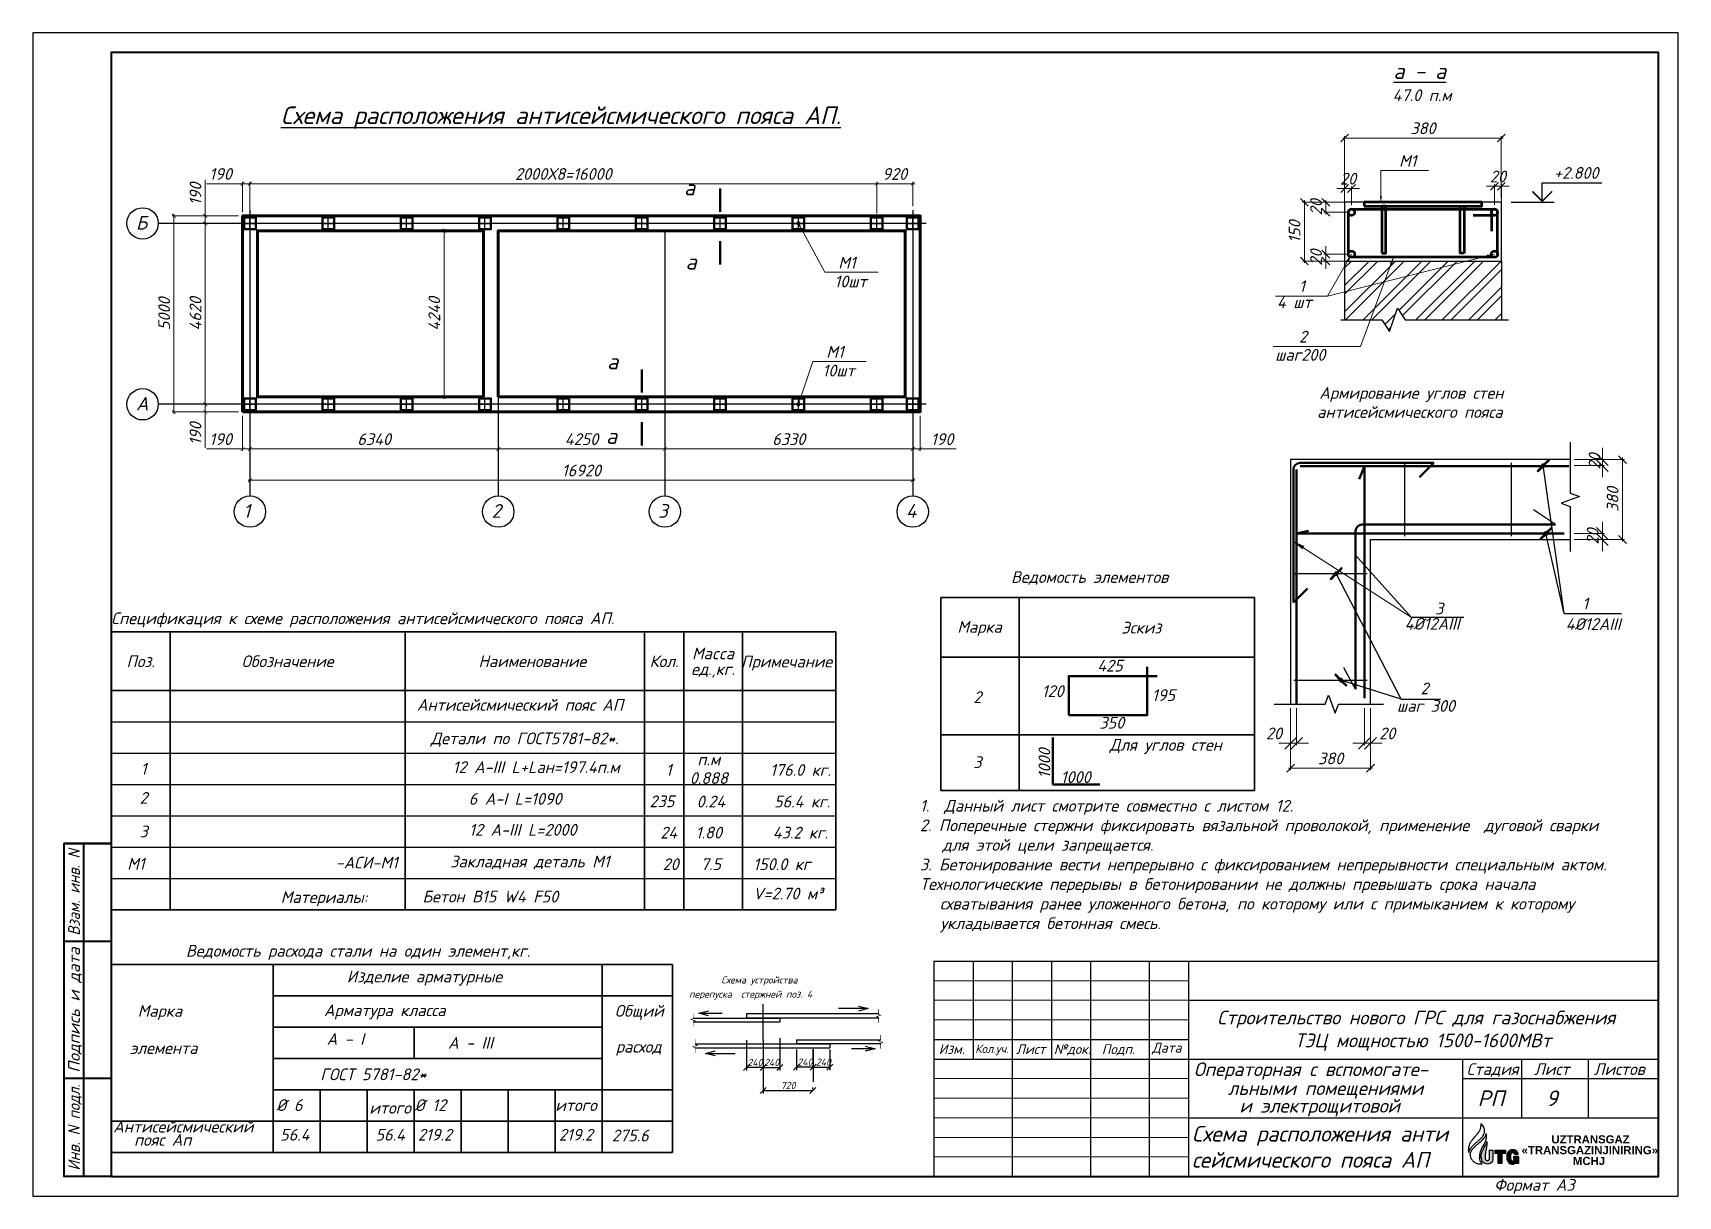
# Model space of a CAD drawing. Extents: x 108150 to 142535, y -18867 to -9422.
# Drawn here: x 137721.3 to 138141.3, y -16848.3 to -16551.3 of the extents above; entities that cross this region are included whole.
import ezdxf
from ezdxf.enums import TextEntityAlignment as Align

# ---------------------------------------------------------------- set-up
doc = ezdxf.new("R2010")
doc.units = 0
doc.header["$MEASUREMENT"] = 0
doc.header["$PDMODE"] = 32
doc.header["$PDSIZE"] = 0.6
doc.layers.add('12321', color=7, linetype='Continuous')
doc.layers.add('PDF2_Text', color=5, linetype='Continuous')
for name, color, linetype, lineweight in [('shtrihovka', 9, 'Continuous', 0), ('SNOVNOY', 3, 'Continuous', 70), ('АСО-TEXT', 253, 'Continuous', 15), ('АСО-Маркировка', 253, 'Continuous', 9), ('Выносные', 8, 'Continuous', 15), ('осн', 3, 'Continuous', 70), ('С.Т.Продольнвй АР', 154, 'Continuous', 30), ('С.Т.Размеры мои', 2, 'Continuous', 13), ('С.Т.штриховка', 9, 'Continuous', 0), ('Текст', 2, 'Continuous', 15)]:
    doc.layers.add(name, color=color, linetype=linetype, lineweight=lineweight)
doc.styles.add('ISO_1.0', font='isocpeur.ttf')
doc.styles.add('PDF Arial', font='arial.ttf')
doc.styles.add('ГОСТ -3', font='isocpeui.ttf', dxfattribs={"height": 3})
doc.styles.add('ГОСТ 300', font='isocpeui.ttf', dxfattribs={"height": 300})
doc.styles.add('ГОСТ-2', font='isocpeui.ttf', dxfattribs={"oblique": 1, "height": 2})
doc.styles.add('ГОСТ-3А', font='isocpeui.ttf', dxfattribs={"height": 3})
doc.styles.add('ГОСТ2.5', font='isocpeur.ttf', dxfattribs={"oblique": 15, "height": 2.5})
doc.styles.add('ГОСТ3', font='isocpeur.ttf', dxfattribs={"oblique": 15, "height": 3})
doc.dimstyles.new('100-2', dxfattribs={"dimscale": 0, "dimtxt": 2, "dimasz": 1.5, "dimexe": 0.5, "dimexo": 1, "dimgap": 1, "dimtad": 1, "dimdec": 0, "dimlfac": 100, "dimdsep": 46, "dimtxsty": 'ГОСТ-2', "dimblk": 'OBLIQUE', "dimcen": 2, "dimdle": 0.5, "dimclrd": 7, "dimclre": 7, "dimclrt": 7, "dimadec": 0, "dimazin": 0, "dimtfac": 1, "dimtdec": 0, "dimtmove": 0, "dimatfit": 3, "dimfxl": 2, "dimlwd": 15, "dimlwe": 15, "dimarcsym": 0})
doc.dimstyles.new('100-3А', dxfattribs={"dimtxt": 3, "dimasz": 1, "dimexe": 0.5, "dimexo": 1, "dimgap": 1, "dimtad": 1, "dimdec": 0, "dimlfac": 100, "dimtxsty": 'ГОСТ -3', "dimblk": 'ARCHTICK', "dimcen": 2.5, "dimdle": 0.5, "dimclrd": 7, "dimclre": 7, "dimclrt": 7, "dimadec": 0, "dimazin": 0, "dimtfac": 1, "dimtdec": 0, "dimtmove": 0, "dimatfit": 0, "dimldrblk": 'DOT', "dimfxl": 1, "dimlwd": 15, "dimlwe": 15, "dimarcsym": 0})
doc.dimstyles.new('F М10-3', dxfattribs={"dimtxt": 3, "dimasz": 2, "dimexe": 0.5, "dimexo": 1, "dimgap": 1, "dimtad": 1, "dimdec": 0, "dimlfac": 10, "dimdsep": 46, "dimtxsty": 'ГОСТ3', "dimblk": 'OBLIQUE', "dimcen": 5, "dimdle": 0.5, "dimclrd": 7, "dimclre": 7, "dimclrt": 7, "dimadec": 0, "dimazin": 0, "dimtfac": 1, "dimtdec": 0, "dimtmove": 0, "dimatfit": 3, "dimfxl": 1.25, "dimlwd": 15, "dimlwe": 15, "dimarcsym": 0})
doc.dimstyles.new('FM 100-ISO-3', dxfattribs={"dimtxt": 3, "dimasz": 3, "dimexe": 0.5, "dimexo": 1, "dimgap": 1, "dimtad": 1, "dimdec": 0, "dimlfac": 100, "dimdsep": 46, "dimtxsty": 'ISO_1.0', "dimblk": 'OBLIQUE', "dimcen": 3, "dimdle": 0.5, "dimclrd": 7, "dimclre": 7, "dimclrt": 7, "dimadec": 0, "dimazin": 0, "dimtfac": 1, "dimtdec": 0, "dimtmove": 1, "dimatfit": 3, "dimfxl": 1, "dimlwd": 15, "dimlwe": 15, "dimarcsym": 0})
doc.dimstyles.new('FM 50-3', dxfattribs={"dimtxt": 3, "dimasz": 3, "dimexe": 0.5, "dimexo": 1, "dimgap": 1, "dimtad": 1, "dimdec": 0, "dimlfac": 50, "dimdsep": 46, "dimtxsty": 'ГОСТ3', "dimblk": 'OBLIQUE', "dimcen": 3, "dimdle": 0.5, "dimclrd": 7, "dimclre": 7, "dimclrt": 7, "dimadec": 0, "dimazin": 0, "dimtfac": 1, "dimtdec": 0, "dimtmove": 1, "dimatfit": 3, "dimfxl": 1, "dimlwd": 15, "dimlwe": 15, "dimarcsym": 0})
doc.dimstyles.new('FМ10-3', dxfattribs={"dimtxt": 3, "dimasz": 2, "dimexe": 0.5, "dimexo": 1, "dimgap": 1, "dimtad": 1, "dimdec": 0, "dimlfac": 10, "dimdsep": 46, "dimtxsty": 'ГОСТ3', "dimblk": 'OBLIQUE', "dimcen": 5, "dimdle": 0.5, "dimclrd": 7, "dimclre": 7, "dimclrt": 7, "dimadec": 0, "dimazin": 0, "dimtfac": 1, "dimtdec": 0, "dimtmove": 0, "dimatfit": 3, "dimfxl": 1, "dimlwd": 15, "dimlwe": 15, "dimarcsym": 0})
doc.dimstyles.new('ISO-25', dxfattribs={"dimtxt": 2.5, "dimasz": 2.5, "dimexe": 1.25, "dimexo": 0.625, "dimtad": 1, "dimtxsty": 'Standard', "dimblk": 'OBLIQUE', "dimcen": 2.5, "dimadec": 3, "dimazin": 0, "dimtfac": 1, "dimtmove": 0, "dimatfit": 3, "dimldrblk": 'OBLIQUE', "dimfxl": 1, "dimarcsym": 0})

msp = doc.modelspace()

# ---------------------------------------------------------------- texts
at = {"color": 7, "style": 'ГОСТ -3'}
msp.add_text('%%Uа - а', height=4, dxfattribs=at).set_placement((138075.3937, -16563.0873, -754.4947), align=Align.CENTER)
at = {"color": 7, "lineweight": 25, "style": 'ГОСТ -3'}
for s, height, p in [('47.0 п.м', 3, (138068.4575, -16568.7432, -754.4947)), ('+2.800', 3, (138109.6739, -16588.5839, -754.4947)), ('Спецификация к схеме расположения антисейсмического пояса АП.', 3, (137741.3475, -16702.3027, -754.4947)), ('-АСИ-М1', 3, (137798.6288, -16764.6903, -754.4947)), ('Схема устройства', 1.815, (137897.0902, -16794.0506, -754.4947)), ('перепуска  стержней поз. 4', 1.815, (137888.8585, -16797.6879, -754.4947)), ('Антисейсмический', 3, (137741.8524, -16832.1043, -754.4947)), ('пояс Ап', 3, (137747.1647, -16835.4703, -754.4947))]:
    msp.add_text(s, height=height, dxfattribs=at).set_placement(p)
at = {"color": 7}
for s, height, style, p in [('%%UСхема расположения антисейсмического пояса АП.', 4.5, 'ГОСТ-3А', (137784.6596, -16574.6179, -754.4947)), ('Б', 3.5, 'ГОСТ 300', (137747.6665, -16601.539, -754.4947)), ('А', 3.5, 'ГОСТ 300', (137747.6665, -16647.739, -754.4947)), ('1', 3.5, 'ГОСТ 300', (137775.0665, -16675.1376, -754.4947)), ('2', 3.5, 'ГОСТ 300', (137838.4665, -16675.1376, -754.4947)), ('3', 3.5, 'ГОСТ 300', (137880.9665, -16675.1376, -754.4947)), ('4', 3.5, 'ГОСТ 300', (137944.2665, -16675.1376, -754.4947)), ('Детали по ГОСТ5781-82*.', 3, 'ГОСТ -3', (137822.8922, -16732.9697, -754.4947)), ('2. Поперечные стержни фиксировать вязальной проволокой, применение  дуговой сварки ', 3, 'ГОСТ -3', (137947.7859, -16755.1641, -754.4947)), ('   для этой цели запрещается.', 3, 'ГОСТ -3', (137947.7859, -16760.1641, -754.4947)), ('3. Бетонирование вести непрерывно с фиксированием непрерывности специальным актом.', 3, 'ГОСТ -3', (137947.7859, -16765.1641, -754.4947)), ('Материалы:', 3, 'ГОСТ -3', (137784.6209, -16773.4978, -754.4947)), ('Бетон В15 W4 F50', 3, 'ГОСТ -3', (137820.7888, -16773.3576, -754.4947)), ('Технологические перерывы в бетонировании не должны превышать срока начала ', 3, 'ГОСТ -3', (137947.7859, -16770.1641, -754.4947)), ('схватывания ранее уложенного бетона, по которому или с примыканием к которому ', 3, 'ГОСТ -3', (137952.8974, -16775.1641, -754.4947)), ('укладывается бетонная смесь.', 3, 'ГОСТ -3', (137953.0045, -16780.1641, -754.4947))]:
    msp.add_text(s, height=height, dxfattribs=dict(at, style=style)).set_placement(p)
at = {"color": 7, "lineweight": 25, "style": 'ГОСТ -3'}
for s, height, p in [('М1', 3, (138074.5568, -16582.5396, -754.4947)), ('а', 4, (137890.777, -16607.757, -754.4947)), ('М1', 3, (137931.3971, -16608.5025, -754.4947)), ('10шт', 3, (137934.207, -16613.3011, -754.4947)), ('М1', 3, (137928.3409, -16631.2628, -754.4947)), ('10шт', 3, (137931.1508, -16636.0614, -754.4947)), ('а', 4, (137870.4647, -16652.263, -754.4947)), ('М1', 3, (137749.87, -16761.9904, -754.4947))]:
    msp.add_text(s, height=height, dxfattribs=at).set_placement(p, align=Align.TOP_RIGHT)
for p in [(137890.3754, -16592.811, -754.4947), (137870.777, -16637.2336, -754.4947)]:
    msp.add_text('а', height=4, dxfattribs=at).set_placement(p, align=Align.RIGHT)
at = {"color": 7, "lineweight": -3, "style": 'ГОСТ -3'}
for s, p in [('1', (138044.5678, -16617.5122, -754.4947)), ('4 шт', (138038.9408, -16621.5834, -754.4947)), ('2', (138044.5678, -16630.3878, -754.4947)), ('шаг200', (138038.4734, -16635.0299, -754.4947))]:
    msp.add_text(s, height=3, dxfattribs=at).set_placement(p)
at = {"color": 7, "lineweight": 25, "style": 'ГОСТ -3'}
for s, p in [('Ведомость элементов', (137991.132, -16690.2728, -754.4947)), ('Марка', (137963.0109, -16703.0016, -754.4947)), ('Эскиз', (138004.3137, -16703.1926, -754.4947)), ('Поз.', (137748.8475, -16711.7739, -754.4947)), ('Обозначение', (137786.3475, -16711.7739, -754.4947)), ('Наименование', (137848.8475, -16711.7739, -754.4947)), ('Кол.', (137882.4806, -16711.7739, -754.4947)), ('Macca', (137894.9806, -16709.7739, -754.4947)), ('Примечание', (137913.76, -16711.8414, -754.4947)), ('425', (137996.2999, -16712.8945, -754.4947)), ('ед.,кг.', (137894.9806, -16713.7739, -754.4947)), ('120', (137981.6988, -16719.4086, -754.4947)), ('195', (138009.9673, -16720.4169, -754.4947)), ('Антисейсмический пояс АП', (137845.7157, -16722.8981, -754.4947)), ('350', (137996.7628, -16727.4764, -754.4947)), ('Для углов стен', (138010.5357, -16733.108, -754.4947)), ('12 A-III L+Lан=197.4п.м', (137849.8299, -16738.8119, -754.4947)), ('1000', (137987.5649, -16741.3526, -754.4947)), ('6 A-I L=1090', (137844.4687, -16746.9003, -754.4947)), ('12 A-III L=2000', (137846.4187, -16754.8119, -754.4947)), ('Закладная деталь М1', (137848.2171, -16762.9003, -754.4947)), ('Ведомость расхода стали на один элемент,кг.', (137804.3623, -16785.7089, -754.4947))]:
    msp.add_text(s, height=3, dxfattribs=at).set_placement(p, align=Align.MIDDLE_CENTER)
for s, p in [('2', (137962.4746, -16720.9415, -754.4947)), ('п.м', (137893.8961, -16736.8483, -754.4947)), ('3', (137962.4746, -16737.5349, -754.4947)), ('1', (137749.6141, -16739.2219, -754.4947)), ('1', (137883.6485, -16739.5306, -754.4947)), ('0.888', (137893.8961, -16741.5939, -754.4947)), ('176.0 кг.', (137917.2799, -16739.5306, -754.4947)), ('2', (137749.6141, -16746.6557, -754.4947)), ('235', (137881.9274, -16747.5268, -754.4947)), ('0.24', (137894.4187, -16747.5922, -754.4947)), ('56.4 кг.', (137917.7074, -16747.5922, -754.4947)), ('3', (137749.6141, -16755.2219, -754.4947)), ('24', (137883.6485, -16755.5306, -754.4947)), ('1.80', (137893.8961, -16755.5306, -754.4947)), ('43.2 кг.', (137917.2799, -16755.5306, -754.4947)), ('20', (137884.1711, -16763.5922, -754.4947)), ('7.5', (137894.4187, -16763.5922, -754.4947)), ('150.0 кг', (137912.5484, -16763.5922, -754.4947))]:
    msp.add_text(s, height=3, dxfattribs=at).set_placement(p, align=Align.MIDDLE)
msp.add_text('1000', height=3, rotation=90, dxfattribs=at).set_placement((137979.5646, -16737.8582, -754.4947), align=Align.MIDDLE_CENTER)
at = {"color": 7, "linetype": 'Continuous', "lineweight": -3, "style": 'ГОСТ -3'}
msp.add_text('1.  Данный лист смотрите совместно с листом 12.', height=3, dxfattribs=at).set_placement((137947.7859, -16750.1641, -754.4947))
at = {"color": 7, "lineweight": 40, "style": 'ГОСТ3', "oblique": 15}
for s, width, p, p2 in [('Взам. инв. N', 0.946237, (137733.3475, -16781.834, -754.4947), (137733.3475, -16759.834, -754.4947)), ('Подпись и дата', 1.066667, (137733.3475, -16816.834, -754.4947), (137733.3475, -16784.834, -754.4947)), ('Инв. N подл.', 0.964912, (137733.3475, -16841.834, -754.4947), (137733.3475, -16819.834, -754.4947))]:
    msp.add_text(s, height=3, rotation=90, dxfattribs=dict(at, width=width)).set_placement(p, p2, align=Align.FIT)
at = {"color": 7, "style": 'ГОСТ -3'}
for s, p in [('Изделие арматурные ', (137822.2604, -16792.2626, -754.4947)), ('Марка ', (137754.7149, -16801.047, -754.4947)), ('Арматура класса', (137811.1533, -16800.885, -754.4947)), ('Общий', (137876.1432, -16801.0302, -754.4947)), ('А - I', (137801.1016, -16808.2139, -754.4947)), ('А - III', (137833.0472, -16809.1978, -754.4947)), (' элемента ', (137754.7149, -16810.5382, -754.4947)), ('расход', (137875.9823, -16810.1936, -754.4947)), (' ГОСТ 5781-82*', (137807.2938, -16817.2463, -754.4947))]:
    msp.add_text(s, height=3, dxfattribs=at).set_placement(p, align=Align.MIDDLE_CENTER)
for s, p in [('%%C 6', (137786.8162, -16825.1051, -754.4947)), ('итого', (137812.5275, -16825.7869, -754.4947)), ('%%C 12', (137822.8162, -16825.1051, -754.4947)), ('итого', (137859.9946, -16825.1051, -754.4947)), ('56.4', (137788.2039, -16832.6584, -754.4947)), ('56.4', (137812.5557, -16832.6584, -754.4947)), ('219.2', (137823.9707, -16832.6584, -754.4947)), ('219.2', (137859.9707, -16832.6584, -754.4947)), ('275.6', (137873.8519, -16832.8691, -754.4947))]:
    msp.add_text(s, height=3, dxfattribs=at).set_placement(p, align=Align.MIDDLE)
at = {"color": 7, "lineweight": 25, "char_height": 3, "attachment_point": 5, "style": 'ГОСТ -3'}
for insert in [(138057.098, -16588.5633, -754.4947), (138095.348, -16587.9971, -754.4947)]:
    msp.add_mtext('20', dxfattribs=dict(at, insert=insert))
at = {"color": 7, "lineweight": 15, "insert": (137905.1783, -16769.5918, -754.4947), "char_height": 3, "attachment_point": 1, "style": 'ГОСТ -3'}
msp.add_mtext_dynamic_manual_height_columns('V=2.70 м³', width=25, gutter_width=15, heights=[0], dxfattribs=at)
at = {"color": 7, "char_height": 1.815, "attachment_point": 5, "style": 'ГОСТ -3'}
for s, insert in [('240', (137905.6663, -16814.2313, -754.4947)), ('240', (137909.9202, -16814.2313, -754.4947)), ('240', (137918.4266, -16814.1283, -754.4947)), ('240', (137923.1389, -16814.1283, -754.4947)), ('720', (137914.1317, -16820.0875, -754.4947))]:
    msp.add_mtext(s, dxfattribs=dict(at, insert=insert))
at = {"color": 2, "lineweight": 25, "insert": (138017.2477, -16830.4123, -754.4947), "char_height": 4, "width": 72.669728, "attachment_point": 1, "style": 'ГОСТ -3'}
msp.add_mtext('Схема расположения анти \\Pсейсмического пояса АП ', dxfattribs=at)
at = {"layer": 'PDF2_Text', "lineweight": 25, "char_height": 2.07708, "attachment_point": 7, "style": 'PDF Arial'}
for s, insert in [('{\\fArial|b1|i0|c204|p34;UZTRANSGAZ}', (138108.996, -16834.9105, -754.4947)), ('{\\fArial|b1|i0|c204|p34;«TRANSGAZINJINIRING»}', (138101.3977, -16837.6662, -754.4947)), ('{\\fArial|b1|i0|c204|p34;MCHJ}', (138114.4953, -16840.4219, -754.4947))]:
    msp.add_mtext(s, dxfattribs=dict(at, insert=insert))
at = {"layer": 'SNOVNOY', "color": 3, "insert": (138023.5816, -16800.994, -754.4947), "char_height": 3.5, "width": 108.046652, "attachment_point": 1}
msp.add_mtext('\\pi0.10079;{\\fISOCPEUR|b0|i1|c204|p34;Строительство нового ГРС для газоснабжения \\P\\pi19.88905;ТЭЦ мощностью 1500-1600МВт}', dxfattribs=at)
at = {"layer": 'АСО-TEXT', "color": 7, "lineweight": 25, "style": 'ГОСТ-3А'}
for s, p in [('3', (138081.4166, -16699.7962, -754.4947)), ('1', (138118.3922, -16698.5259, -1673449.4602)), ('4%%C12AIII', (138085.5621, -16703.7062, -754.4947)), ('4%%C12AIII', (138126.6808, -16703.7822, -1673449.4602)), ('2', (138077.639, -16720.1926, -1315.4947)), ('шаг 300', (138084.3767, -16724.6719, -1315.4947))]:
    msp.add_text(s, height=3, dxfattribs=at).set_placement(p, align=Align.RIGHT)
at = {"layer": 'осн', "color": 2, "attachment_point": 1}
for s, insert, char_height, width in [('{\\fISOCPEUR|b0|i1|c204|p34;\\H1.167x;\\W1;Изм.}', (137952.6125, -16809.5595, -754.4947), 2.1384, 8.867642), ('{\\fISOCPEUR|b0|i1|c204|p34;\\H1.167x;\\W1;Кол.уч.}', (137961.8969, -16809.6486, -754.4947), 1.828332, 10.067026), ('{\\fISOCPEUR|b0|i1|c204|p34;\\H1.167x;\\W1;Лист}', (137972.3447, -16809.5595, -754.4947), 2.1384, 8.967948), ('{\\fISOCPEUR|b0|i1|c204|p34;\\H1.167x;\\W1;№док.}', (137981.9925, -16809.5595, -754.4947), 2.1384, 10.82739), ('{\\fISOCPEUR|b0|i1|c204|p34;\\H1.167x;\\W1;Подп.}', (137994.2339, -16809.5595, -754.4947), 2.1384, 12.497236), ('{\\fISOCPEUR|b0|i1|c204|p34;\\H1.167x;\\W1;Дата}', (138007.0499, -16809.1902, -754.4947), 2.1384, 12.787965), ('{\\fISOCPEUR|b0|i1|c204|p34;\\W1;Стадия}', (138087.3593, -16814.4084, -754.4947), 3, 14.081712), ('{\\fISOCPEUR|b0|i1|c204|p34;\\W1;Лист}', (138104.5834, -16814.4084, -754.4947), 3, 14.081712), ('{\\fISOCPEUR|b0|i1|c204|p34;\\W1;Листов}', (138119.8259, -16814.4084, -754.4947), 3, 14.081712)]:
    msp.add_mtext(s, dxfattribs=dict(at, insert=insert, char_height=char_height, width=width))
at = {"layer": 'С.Т.Размеры мои', "color": 7, "lineweight": 25, "char_height": 3, "attachment_point": 5, "rotation": 90, "style": 'ГОСТ-3А'}
for insert in [(138120.0161, -16660.7587, -1673449.4602), (138119.5375, -16679.9151, -1673449.4602)]:
    msp.add_mtext('20', dxfattribs=dict(at, insert=insert))
at = {"layer": 'Текст', "color": 7, "linetype": 'Continuous', "lineweight": 25, "style": 'ГОСТ -3'}
for s, p in [('Армирование углов стен', (138049.7284, -16644.7593, -754.4947)), ('антисейсмического пояса', (138049.1909, -16649.6305, -754.4947))]:
    msp.add_text(s, height=3, dxfattribs=at).set_placement(p)
at = {"layer": 'Текст', "color": 2, "attachment_point": 1, "style": 'ГОСТ2.5'}
for s, insert, char_height, width in [('Операторная с вспомогате-', (138017.7166, -16814.2008, -754.4947), 3.5, 68.50384), ('льными помещениями ', (138026.3913, -16819.0285, -754.4947), 3.5, 68.875124), ('и электрощитовой', (138029.3575, -16823.5111, -754.4947), 3.5, 68.800878), ('РП', (138090.1686, -16821.3606, -754.4947), 4, 8.161037), ('9', (138107.64, -16821.3606, -754.4947), 4, 8.161037)]:
    msp.add_mtext(s, dxfattribs=dict(at, insert=insert, char_height=char_height, width=width))
at = {"layer": 'Текст', "color": 7, "insert": (138094.3665, -16843.9728, -754.4947), "char_height": 3, "width": 33.544274, "attachment_point": 1, "style": 'ГОСТ2.5'}
msp.add_mtext('Формат А3', dxfattribs=at)

# ---------------------------------------------------------------- blocks, each defined once
blk = doc.blocks.new('_ArchTick')
at = {"color": 0, "linetype": 'ByBlock', "const_width": 0.15}
blk.add_lwpolyline([(-0.5, -0.5), (0.5, 0.5)], dxfattribs=at)
blk = doc.blocks.new('*D2735')
at = {"color": 7, "lineweight": 15, "transparency": 16777216}
for p, q in [((137772.47, -16599.97), (137764.86, -16599.97)), ((137765.36, -16599.47), (137765.36, -16646.67)), ((137772.47, -16646.17), (137764.86, -16646.17))]:
    blk.add_line(p, q, dxfattribs=at)
at = {"layer": 'Defpoints', "color": 0, "lineweight": 0, "transparency": 16777216}
for p in [(137773.47, -16599.97), (137765.36, -16646.17), (137773.47, -16646.17)]:
    blk.add_point(p, dxfattribs=at)
at = {"color": 7, "lineweight": 15, "transparency": 16777216}
for p, rotation in [((137765.36, -16599.97), 90), ((137765.36, -16646.17), 270)]:
    blk.add_blockref('_ArchTick', p, dxfattribs=dict(at, rotation=rotation))
at = {"color": 7, "lineweight": 25, "transparency": 16777216, "insert": (137762.86, -16623.07), "char_height": 3, "attachment_point": 5, "rotation": 90, "style": 'ГОСТ -3'}
blk.add_mtext('4620', dxfattribs=at)
blk = doc.blocks.new('_Dot')
at = {"color": 0, "linetype": 'ByBlock', "lineweight": -2}
blk.add_line((-0.5, 0), (-1, 0), dxfattribs=at)
at = {"color": 0, "linetype": 'ByBlock', "const_width": 0.5}
blk.add_lwpolyline([(-0.25, 0, 1), (0.25, 0, 1)], format="xyb", close=True, dxfattribs=at)
blk = doc.blocks.new('*D2740')
at = {"color": 7, "lineweight": 15, "transparency": 16777216}
for p, q in [((137765.36, -16598.07), (137765.36, -16588.87)), ((137768.52, -16598.07), (137764.86, -16598.07)), ((137765.36, -16599.97), (137765.36, -16598.07)), ((137768.52, -16599.97), (137764.86, -16599.97)), ((137765.36, -16599.97), (137765.36, -16600.97))]:
    blk.add_line(p, q, dxfattribs=at)
at = {"layer": 'Defpoints', "color": 0, "lineweight": 0, "transparency": 16777216}
for p in [(137765.36, -16598.07), (137769.52, -16598.07), (137769.52, -16599.97)]:
    blk.add_point(p, dxfattribs=at)
at = {"color": 7, "lineweight": 15, "transparency": 16777216}
for p, rotation in [((137765.36, -16598.07), 270), ((137765.36, -16599.97), 90)]:
    blk.add_blockref('_ArchTick', p, dxfattribs=dict(at, rotation=rotation))
at = {"color": 7, "lineweight": 25, "transparency": 16777216, "insert": (137762.86, -16592.47), "char_height": 3, "attachment_point": 5, "rotation": 90, "style": 'ГОСТ -3'}
blk.add_mtext('190', dxfattribs=at)
blk = doc.blocks.new('*D2898')
at = {"color": 7, "lineweight": 15, "transparency": 16777216}
for p, q in [((137773.86, -16646.17), (137764.86, -16646.17)), ((137773.86, -16648.07), (137764.86, -16648.07)), ((137765.36, -16646.17), (137765.36, -16645.17)), ((137765.36, -16646.17), (137765.36, -16648.07)), ((137765.36, -16648.07), (137765.36, -16657.27))]:
    blk.add_line(p, q, dxfattribs=at)
at = {"layer": 'Defpoints', "color": 0, "lineweight": 0, "transparency": 16777216}
for p in [(137765.36, -16648.07), (137774.86, -16646.17), (137774.86, -16648.07)]:
    blk.add_point(p, dxfattribs=at)
at = {"color": 7, "lineweight": 15, "transparency": 16777216}
for p, rotation in [((137765.36, -16646.17), 270), ((137765.36, -16648.07), 90)]:
    blk.add_blockref('_ArchTick', p, dxfattribs=dict(at, rotation=rotation))
at = {"color": 7, "lineweight": 25, "transparency": 16777216, "insert": (137762.86, -16653.67), "char_height": 3, "attachment_point": 5, "rotation": 90, "style": 'ГОСТ -3'}
blk.add_mtext('190', dxfattribs=at)
blk = doc.blocks.new('*D2741')
at = {"color": 7, "lineweight": 15, "transparency": 16777216}
for p, q in [((137774.86, -16589.85), (137765.66, -16589.85)), ((137774.86, -16597.07), (137774.86, -16589.35)), ((137776.76, -16589.85), (137774.86, -16589.85)), ((137776.76, -16597.07), (137776.76, -16589.35)), ((137776.76, -16589.85), (137777.76, -16589.85))]:
    blk.add_line(p, q, dxfattribs=at)
at = {"layer": 'Defpoints', "color": 0, "lineweight": 0, "transparency": 16777216}
for p in [(137776.76, -16589.85), (137774.86, -16598.07), (137776.76, -16598.07)]:
    blk.add_point(p, dxfattribs=at)
at = {"color": 7, "lineweight": 15, "transparency": 16777216}
blk.add_blockref('_ArchTick', (137774.86, -16589.85), dxfattribs=at)
at = {"color": 7, "lineweight": 15, "transparency": 16777216, "rotation": 180}
blk.add_blockref('_ArchTick', (137776.76, -16589.85), dxfattribs=at)
at = {"color": 7, "lineweight": 25, "transparency": 16777216, "insert": (137769.26, -16587.35), "char_height": 3, "attachment_point": 5, "style": 'ГОСТ -3'}
blk.add_mtext('190', dxfattribs=at)
blk = doc.blocks.new('_Oblique')
at = {"color": 0, "linetype": 'ByBlock', "lineweight": -2}
blk.add_line((-0.5, -0.5), (0.5, 0.5), dxfattribs=at)
blk = doc.blocks.new('*D2742')
at = {"layer": 'Defpoints', "color": 0, "lineweight": 0, "transparency": 16777216}
for p in [(138113.83, -16660.28, -23879.54), (138113.83, -16680.68, -23879.54), (138127.14, -16680.68)]:
    blk.add_point(p, dxfattribs=at)
at = {"layer": 'С.Т.Размеры мои', "color": 7, "lineweight": 15, "transparency": 16777216}
for p, q in [((138114.83, -16660.28), (138127.64, -16660.28)), ((138127.14, -16659.78), (138127.14, -16681.18)), ((138114.83, -16680.68), (138127.64, -16680.68))]:
    blk.add_line(p, q, dxfattribs=at)
at = {"layer": 'С.Т.Размеры мои', "color": 7, "lineweight": 15, "transparency": 16777216, "xscale": 2, "yscale": 2, "zscale": 2}
for p, rotation in [((138127.14, -16660.28), 90), ((138127.14, -16680.68), 270)]:
    blk.add_blockref('_Oblique', p, dxfattribs=dict(at, rotation=rotation))
at = {"layer": 'С.Т.Размеры мои', "color": 7, "lineweight": 25, "transparency": 16777216, "insert": (138124.64, -16670.48), "char_height": 3, "attachment_point": 5, "rotation": 90, "style": 'ГОСТ-3А'}
blk.add_mtext('380', dxfattribs=at)
blk = doc.blocks.new('*D2743')
at = {"layer": 'Defpoints', "color": 0, "lineweight": 0, "transparency": 16777216}
for p in [(138042.43, -16722.73, -23879.54), (138062.83, -16722.73, -23879.54), (138062.83, -16739.08)]:
    blk.add_point(p, dxfattribs=at)
at = {"layer": 'С.Т.Размеры мои', "color": 7, "lineweight": 15, "transparency": 16777216}
for p, q in [((138042.43, -16723.73), (138042.43, -16739.58)), ((138062.83, -16723.73), (138062.83, -16739.58)), ((138041.93, -16739.08), (138063.33, -16739.08))]:
    blk.add_line(p, q, dxfattribs=at)
at = {"layer": 'С.Т.Размеры мои', "color": 7, "lineweight": 15, "transparency": 16777216, "xscale": 2, "yscale": 2, "zscale": 2, "rotation": 180}
blk.add_blockref('_Oblique', (138042.43, -16739.08), dxfattribs=at)
at = {"layer": 'С.Т.Размеры мои', "color": 7, "lineweight": 15, "transparency": 16777216, "xscale": 2, "yscale": 2, "zscale": 2}
blk.add_blockref('_Oblique', (138062.83, -16739.08), dxfattribs=at)
at = {"layer": 'С.Т.Размеры мои', "color": 7, "lineweight": 25, "transparency": 16777216, "insert": (138052.63, -16736.58), "char_height": 3, "attachment_point": 5, "style": 'ГОСТ-3А'}
blk.add_mtext('380', dxfattribs=at)
blk = doc.blocks.new('*D2744')
at = {"layer": 'Defpoints', "color": 0, "lineweight": 0, "transparency": 16777216}
for p in [(138061.3, -16722.73), (138062.83, -16722.73, 1672694.97), (138061.3, -16732.7)]:
    blk.add_point(p, dxfattribs=at)
at = {"layer": 'С.Т.Размеры мои', "color": 7, "lineweight": 15, "transparency": 16777216}
for p, q in [((138061.3, -16723.73), (138061.3, -16733.2)), ((138062.83, -16723.73), (138062.83, -16733.2)), ((138061.3, -16732.7), (138058.3, -16732.7)), ((138062.83, -16732.7), (138061.3, -16732.7)), ((138062.83, -16732.7), (138065.83, -16732.7))]:
    blk.add_line(p, q, dxfattribs=at)
at = {"layer": 'С.Т.Размеры мои', "color": 7, "lineweight": 15, "transparency": 16777216, "xscale": 3, "yscale": 3, "zscale": 3}
blk.add_blockref('_Oblique', (138061.3, -16732.7), dxfattribs=at)
at = {"layer": 'С.Т.Размеры мои', "color": 7, "lineweight": 15, "transparency": 16777216, "xscale": 3, "yscale": 3, "zscale": 3, "rotation": 180}
blk.add_blockref('_Oblique', (138062.83, -16732.7), dxfattribs=at)
at = {"layer": 'С.Т.Размеры мои', "color": 7, "lineweight": 25, "transparency": 16777216, "insert": (138067.08, -16730.2), "char_height": 3, "attachment_point": 5, "style": 'ГОСТ-3А'}
blk.add_mtext('20', dxfattribs=at)
blk = doc.blocks.new('*D2745')
at = {"layer": 'Defpoints', "color": 0, "lineweight": 0, "transparency": 16777216}
for p in [(138042.43, -16722.73, 1672694.97), (138043.96, -16722.73), (138043.96, -16732.7)]:
    blk.add_point(p, dxfattribs=at)
at = {"layer": 'С.Т.Размеры мои', "color": 7, "lineweight": 15, "transparency": 16777216}
for p, q in [((138042.43, -16723.73), (138042.43, -16733.2)), ((138043.96, -16723.73), (138043.96, -16733.2)), ((138042.43, -16732.7), (138039.43, -16732.7)), ((138042.43, -16732.7), (138043.96, -16732.7)), ((138043.96, -16732.7), (138046.96, -16732.7))]:
    blk.add_line(p, q, dxfattribs=at)
at = {"layer": 'С.Т.Размеры мои', "color": 7, "lineweight": 15, "transparency": 16777216, "xscale": 3, "yscale": 3, "zscale": 3}
blk.add_blockref('_Oblique', (138042.43, -16732.7), dxfattribs=at)
at = {"layer": 'С.Т.Размеры мои', "color": 7, "lineweight": 15, "transparency": 16777216, "xscale": 3, "yscale": 3, "zscale": 3, "rotation": 180}
blk.add_blockref('_Oblique', (138043.96, -16732.7), dxfattribs=at)
at = {"layer": 'С.Т.Размеры мои', "color": 7, "lineweight": 25, "transparency": 16777216, "insert": (138038.18, -16730.2), "char_height": 3, "attachment_point": 5, "style": 'ГОСТ-3А'}
blk.add_mtext('20', dxfattribs=at)
blk = doc.blocks.new('*D2901')
at = {"color": 7, "lineweight": 15, "transparency": 16777216}
for p, q in [((138045.95, -16610.08), (138045.95, -16594.08)), ((138055.22, -16594.58), (138045.45, -16594.58)), ((138055.22, -16609.58), (138045.45, -16609.58))]:
    blk.add_line(p, q, dxfattribs=at)
at = {"layer": 'Defpoints', "color": 0, "lineweight": 0, "transparency": 16777216}
for p in [(138045.95, -16594.58), (138056.22, -16594.58), (138056.22, -16609.58)]:
    blk.add_point(p, dxfattribs=at)
at = {"color": 7, "lineweight": 15, "transparency": 16777216, "xscale": 2, "yscale": 2, "zscale": 2}
for p, rotation in [((138045.95, -16594.58), 90), ((138045.95, -16609.58), 270)]:
    blk.add_blockref('_Oblique', p, dxfattribs=dict(at, rotation=rotation))
at = {"color": 7, "lineweight": 25, "transparency": 16777216, "insert": (138043.45, -16602.08), "char_height": 3, "attachment_point": 5, "rotation": 90, "style": 'ГОСТ -3'}
blk.add_mtext('150', dxfattribs=at)
blk = doc.blocks.new('*D2902')
at = {"color": 7, "lineweight": 15, "transparency": 16777216}
for p, q in [((138055.72, -16578.18), (138096.72, -16578.18)), ((138056.22, -16593.58), (138056.22, -16577.68)), ((138096.22, -16593.58), (138096.22, -16577.68))]:
    blk.add_line(p, q, dxfattribs=at)
at = {"layer": 'Defpoints', "color": 0, "lineweight": 0, "transparency": 16777216}
for p in [(138096.22, -16578.18), (138056.22, -16594.58), (138096.22, -16594.58)]:
    blk.add_point(p, dxfattribs=at)
at = {"color": 7, "lineweight": 15, "transparency": 16777216, "xscale": 2, "yscale": 2, "zscale": 2, "rotation": 180}
blk.add_blockref('_Oblique', (138056.22, -16578.18), dxfattribs=at)
at = {"color": 7, "lineweight": 15, "transparency": 16777216, "xscale": 2, "yscale": 2, "zscale": 2}
blk.add_blockref('_Oblique', (138096.22, -16578.18), dxfattribs=at)
at = {"color": 7, "lineweight": 25, "transparency": 16777216, "insert": (138076.22, -16575.68), "char_height": 3, "attachment_point": 5, "style": 'ГОСТ -3'}
blk.add_mtext('380', dxfattribs=at)
blk = doc.blocks.new('*D2903')
at = {"color": 7, "lineweight": 15, "transparency": 16777216}
for p, q in [((138051.43, -16597.63), (138051.43, -16594.08)), ((138058.02, -16594.58), (138050.93, -16594.58)), ((138056.97, -16597.13), (138050.93, -16597.13))]:
    blk.add_line(p, q, dxfattribs=at)
at = {"layer": 'Defpoints', "color": 0, "lineweight": 0, "transparency": 16777216}
for p in [(138051.43, -16594.58), (138057.97, -16597.13), (138059.02, -16594.58)]:
    blk.add_point(p, dxfattribs=at)
at = {"color": 7, "lineweight": 15, "transparency": 16777216, "xscale": 2, "yscale": 2, "zscale": 2}
for p, rotation in [((138051.43, -16594.58), 90), ((138051.43, -16597.13), 270)]:
    blk.add_blockref('_Oblique', p, dxfattribs=dict(at, rotation=rotation))
at = {"color": 7, "lineweight": 25, "transparency": 16777216, "insert": (138048.93, -16595.86), "char_height": 3, "attachment_point": 5, "rotation": 90, "style": 'ГОСТ -3'}
blk.add_mtext('20', dxfattribs=at)
blk = doc.blocks.new('*D2746')
at = {"color": 7, "lineweight": 15, "transparency": 16777216}
for p, q in [((138051.43, -16607.83), (138051.43, -16605.83)), ((138056.97, -16607.83), (138050.93, -16607.83)), ((138056.97, -16609.58), (138050.93, -16609.58)), ((138051.43, -16609.58), (138051.43, -16607.83)), ((138051.43, -16609.58), (138051.43, -16611.58))]:
    blk.add_line(p, q, dxfattribs=at)
at = {"layer": 'Defpoints', "color": 0, "lineweight": 0, "transparency": 16777216}
for p in [(138051.43, -16607.83), (138057.97, -16607.83), (138057.97, -16609.58)]:
    blk.add_point(p, dxfattribs=at)
at = {"color": 7, "lineweight": 15, "transparency": 16777216, "xscale": 2, "yscale": 2, "zscale": 2}
for p, rotation in [((138051.43, -16607.83), 270), ((138051.43, -16609.58), 90)]:
    blk.add_blockref('_Oblique', p, dxfattribs=dict(at, rotation=rotation))
at = {"color": 7, "lineweight": 25, "transparency": 16777216, "insert": (138048.93, -16608.71), "char_height": 3, "attachment_point": 5, "rotation": 90, "style": 'ГОСТ -3'}
blk.add_mtext('20', dxfattribs=at)
blk = doc.blocks.new('*D2904')
at = {"color": 7, "lineweight": 15, "transparency": 16777216}
for p, q in [((137774.86, -16649.07), (137774.86, -16658.07)), ((137776.76, -16649.07), (137776.76, -16658.07)), ((137774.86, -16657.57), (137765.66, -16657.57)), ((137776.76, -16657.57), (137774.86, -16657.57)), ((137776.76, -16657.57), (137777.76, -16657.57))]:
    blk.add_line(p, q, dxfattribs=at)
at = {"layer": 'Defpoints', "color": 0, "lineweight": 0, "transparency": 16777216}
for p in [(137774.86, -16648.07), (137776.76, -16648.07), (137774.86, -16657.57)]:
    blk.add_point(p, dxfattribs=at)
at = {"color": 7, "lineweight": 15, "transparency": 16777216}
blk.add_blockref('_ArchTick', (137774.86, -16657.57), dxfattribs=at)
at = {"color": 7, "lineweight": 15, "transparency": 16777216, "rotation": 180}
blk.add_blockref('_ArchTick', (137776.76, -16657.57), dxfattribs=at)
at = {"color": 7, "lineweight": 25, "transparency": 16777216, "insert": (137769.26, -16655.07), "char_height": 3, "attachment_point": 5, "style": 'ГОСТ -3'}
blk.add_mtext('190', dxfattribs=at)
blk = doc.blocks.new('*D2905')
at = {"color": 7, "lineweight": 15, "transparency": 16777216}
for p, q in [((137945.96, -16648.67), (137945.96, -16658.07)), ((137947.86, -16649.07), (137947.86, -16658.07)), ((137945.96, -16657.57), (137944.96, -16657.57)), ((137945.96, -16657.57), (137947.86, -16657.57)), ((137947.86, -16657.57), (137957.05, -16657.57))]:
    blk.add_line(p, q, dxfattribs=at)
at = {"layer": 'Defpoints', "color": 0, "lineweight": 0, "transparency": 16777216}
for p in [(137945.96, -16647.67), (137947.86, -16648.07), (137947.86, -16657.57)]:
    blk.add_point(p, dxfattribs=at)
at = {"color": 7, "lineweight": 15, "transparency": 16777216}
blk.add_blockref('_ArchTick', (137945.96, -16657.57), dxfattribs=at)
at = {"color": 7, "lineweight": 15, "transparency": 16777216, "rotation": 180}
blk.add_blockref('_ArchTick', (137947.86, -16657.57), dxfattribs=at)
at = {"color": 7, "lineweight": 25, "transparency": 16777216, "insert": (137953.46, -16655.07), "char_height": 3, "attachment_point": 5, "style": 'ГОСТ -3'}
blk.add_mtext('190', dxfattribs=at)

# ---------------------------------------------------------------- dimensions: what is measured, and where the dimension line sits
at = {"color": 7, "lineweight": 25}
dim = msp.add_linear_dim(base=(138096.223, -16578.1822, -754.4947), p1=(138056.223, -16594.5839, -754.4947), p2=(138096.223, -16594.5839, -754.4947), text='380', dimstyle='F М10-3', override={"dimtxsty": 'ГОСТ -3'}, dxfattribs=at)
dim.commit()
dim.dimension.update_dxf_attribs({"geometry": '*D2902', "text_midpoint": (138076.223, -16575.6822, -754.4947)})
at = {"color": 116, "lineweight": 25}
dim = msp.add_linear_dim(base=(137776.7594, -16589.8522, -754.4947), p1=(137774.8594, -16598.0702, -754.4947), p2=(137776.7594, -16598.0702, -754.4947), dimstyle='100-3А', override={"dimfxl": 1.25}, dxfattribs=at)
dim.commit()
dim.dimension.update_dxf_attribs({"geometry": '*D2741', "text_midpoint": (137769.2616, -16589.8522, -754.4947), "dimtype": 160})
msp.add_linear_dim(base=(137936.7594, -16589.8522, -754.4947), p1=(137776.7594, -16598.0702, -754.4947), p2=(137936.7594, -16598.4702, -754.4947), text='2000Х8=16000', dimstyle='100-3А', override={"dimtmove": 1, "dimfxl": 1.25}, dxfattribs=at).render()
for base, p1, p2, override in [((137945.9594, -16589.8522, -754.4947), (137936.7594, -16598.4702, -754.4947), (137945.9594, -16596.5736, -754.4947), {"dimtmove": 1, "dimfxl": 1.25}), ((137840.1594, -16657.5688, -754.4947), (137776.7594, -16656.5151, -754.4947), (137840.1594, -16652.6716, -754.4947), {"dimtmove": 1}), ((137882.6594, -16657.5688, -754.4947), (137840.1594, -16652.6716, -754.4947), (137882.6594, -16652.6716, -754.4947), {"dimtmove": 1}), ((137945.9594, -16657.5688, -754.4947), (137882.6594, -16652.6716, -754.4947), (137945.9594, -16652.6716, -754.4947), {"dimtmove": 1})]:
    msp.add_linear_dim(base=base, p1=p1, p2=p2, dimstyle='100-3А', override=override, dxfattribs=at).render()
for base, p1, p2, picture, middle in [((137765.3594, -16598.0702, -754.4947), (137769.5197, -16599.9702, -754.4947), (137769.5197, -16598.0702, -754.4947), '*D2740', (137762.8594, -16592.4725, -754.4947)), ((137765.3594, -16648.0702, -754.4947), (137774.8594, -16646.1702, -754.4947), (137774.8594, -16648.0702, -754.4947), '*D2898', (137762.8594, -16653.668, -754.4947))]:
    dim = msp.add_linear_dim(base=base, p1=p1, p2=p2, angle=90, dimstyle='100-3А', override={"dimfxl": 1.25}, dxfattribs=at)
    dim.commit()
    dim.dimension.update_dxf_attribs({"geometry": picture, "text_midpoint": middle})
at = {"color": 7, "lineweight": 25}
dim = msp.add_linear_dim(base=(138045.946, -16594.5839, -754.4947), p1=(138056.223, -16609.5839, -754.4947), p2=(138056.223, -16594.5839, -754.4947), angle=90, dimstyle='F М10-3', override={"dimtxsty": 'ГОСТ -3'}, dxfattribs=at)
dim.commit()
dim.dimension.update_dxf_attribs({"geometry": '*D2901', "text_midpoint": (138043.446, -16602.0839, -754.4947)})
for base, p1, p2, picture, middle in [((138051.4316, -16594.5839, -754.4947), (138057.973, -16597.1339, -754.4947), (138059.023, -16594.5839, -754.4947), '*D2903', (138051.4316, -16595.8589, -754.4947)), ((138051.4316, -16607.8339, -754.4947), (138057.973, -16609.5839, -754.4947), (138057.973, -16607.8339, -754.4947), '*D2746', (138051.4316, -16608.7089, -754.4947))]:
    dim = msp.add_linear_dim(base=base, p1=p1, p2=p2, angle=90, text='20', dimstyle='F М10-3', override={"dimtxsty": 'ГОСТ -3'}, dxfattribs=at)
    dim.commit()
    dim.dimension.update_dxf_attribs({"geometry": picture, "text_midpoint": middle, "dimtype": 160})
at = {"color": 116, "lineweight": 25}
msp.add_linear_dim(base=(137757.3594, -16598.0702, -754.4947), p1=(137774.8594, -16648.0702, -754.4947), p2=(137774.8594, -16598.0702, -754.4947), angle=90, dimstyle='100-3А', dxfattribs=at).render()
dim = msp.add_linear_dim(base=(137765.3594, -16646.1702, -754.4947), p1=(137773.4745, -16599.9702, -754.4947), p2=(137773.4745, -16646.1702, -754.4947), angle=90, dimstyle='100-3А', dxfattribs=at)
dim.commit()
dim.dimension.update_dxf_attribs({"geometry": '*D2735', "text_midpoint": (137762.8594, -16623.0702, -754.4947)})
msp.add_linear_dim(base=(137826.3232, -16601.8702, -754.4947), p1=(137829.4552, -16644.2702, -754.4947), p2=(137829.4552, -16601.8702, -754.4947), angle=90, dimstyle='100-3А', override={"dimfxl": 1.25}, dxfattribs=at).render()
for base, p1, p2, picture, middle in [((137774.8594, -16657.5688, -754.4947), (137776.7594, -16648.0702, -754.4947), (137774.8594, -16648.0702, -754.4947), '*D2904', (137769.2616, -16655.0688, -754.4947)), ((137947.8594, -16657.5688, -754.4947), (137945.9594, -16647.6702, -754.4947), (137947.8594, -16648.0702, -754.4947), '*D2905', (137953.4571, -16655.0688, -754.4947))]:
    dim = msp.add_linear_dim(base=base, p1=p1, p2=p2, dimstyle='100-3А', override={"dimfxl": 1.25}, dxfattribs=at)
    dim.commit()
    dim.dimension.update_dxf_attribs({"geometry": picture, "text_midpoint": middle})
msp.add_linear_dim(base=(137945.9594, -16665.5688, -754.4947), p1=(137776.7594, -16658.5688, -754.4947), p2=(137945.9594, -16655.4942, -754.4947), dimstyle='100-3А', dxfattribs=at).render()
at = {"layer": 'С.Т.Размеры мои', "color": 7, "lineweight": 25}
for base, p1, p2, angle, text, dimstyle, picture, middle in [((138127.1375, -16680.6801, 23125.0474), (138113.8283, -16660.2801, -754.4947), (138113.8283, -16680.6801, -754.4947), 90, '380', 'FМ10-3', '*D2742', (138127.1375, -16670.4801, 23125.0474)), ((138043.9583, -16732.7008, -1673449.4602), (138042.4283, -16722.7294, -754.4947), (138043.9583, -16722.7294, -1673449.4602), 180, '20', 'FM 100-ISO-3', '*D2745', (138038.1783, -16732.7008, -1673449.4602)), ((138062.8283, -16739.0802, 23125.0474), (138042.4283, -16722.7294, -754.4947), (138062.8283, -16722.7294, -754.4947), 180, '380', 'FМ10-3', '*D2743', (138052.6283, -16739.0802, 23125.0474))]:
    dim = msp.add_linear_dim(base=base, p1=p1, p2=p2, angle=angle, text=text, dimstyle=dimstyle, override={"dimtxsty": 'ГОСТ-3А'}, dxfattribs=at)
    dim.commit()
    dim.dimension.update_dxf_attribs({"geometry": picture, "text_midpoint": middle, "dimtype": 160})
dim = msp.add_linear_dim(base=(138061.2983, -16732.7008, -1673449.4602), p1=(138062.8283, -16722.7294, -754.4947), p2=(138061.2983, -16722.7294, -1673449.4602), text='20', dimstyle='FM 100-ISO-3', override={"dimtxsty": 'ГОСТ-3А'}, dxfattribs=at)
dim.commit()
dim.dimension.update_dxf_attribs({"geometry": '*D2744', "text_midpoint": (138067.0783, -16732.7008, -1673449.4602), "dimtype": 160})

# ---------------------------------------------------------------- hatches: boundary and pattern name
at = {"lineweight": 25}
h = msp.add_hatch(dxfattribs=at)
h.set_pattern_fill('ANSI32', scale=0.5, style=0)
h.set_pattern_definition([(45, (142850.851, -11942.4405), (-3.367596, 3.367596), []), (45, (142853.0962, -11942.4405), (-3.367596, 3.367596), [])])
h.paths.add_polyline_path([(138069.6982, -16621.5839), (138071.6982, -16624.5839), (138096.223, -16624.5839), (138096.223, -16609.5839), (138056.223, -16609.5839), (138056.223, -16624.5839), (138065.6982, -16624.5839), (138067.6982, -16627.5839)])
at = {"layer": '12321', "lineweight": 25, "ltscale": 2}
h = msp.add_hatch(color=170, dxfattribs=at)
h.dxf.hatch_style = 1
edge = h.paths.add_edge_path()
edge.add_line((138094.0677, -16836.5667), (138093.1125, -16836.5667))
edge.add_line((138093.1125, -16836.5667), (138093.1125, -16838.7818))
edge.add_spline(control_points=[(138093.1125, -16838.7818), (138093.0996, -16838.8928), (138093.0794, -16839.0664), (138092.9137, -16839.2786), (138092.7011, -16839.3199), (138092.4852, -16839.3342), (138092.3294, -16839.2021), (138092.2367, -16839.0142), (138092.1981, -16838.7895), (138092.2024, -16838.4137), (138092.1851, -16837.9475), (138092.2252, -16837.432), (138092.2858, -16836.9256), (138092.4118, -16836.4451), (138092.4809, -16835.8408), (138092.6451, -16835.1804), (138092.6355, -16834.6603), (138092.6304, -16834.3834)], knot_values=[0, 0, 0, 0, 0.32175029, 0.50372886, 0.7413174, 0.93122956, 1.11213119, 1.29654799, 1.53988838, 1.77020295, 2.39711599, 2.90378622, 3.28253457, 3.88886889, 4.35336348, 5.06194669, 5.86905617, 5.86905617, 5.86905617, 5.86905617], degree=3, periodic=0)
edge.add_spline(control_points=[(138092.6304, -16834.3834), (138092.6207, -16834.4046), (138092.5177, -16834.6284), (138092.2721, -16835.1363), (138091.8672, -16835.8724), (138091.4653, -16836.6462), (138091.1182, -16837.4146), (138091.1055, -16837.9521), (138091.099, -16838.2275)], knot_values=[0, 0, 0, 0, 0.06833028, 0.72117683, 1.65163806, 2.52459263, 3.28438922, 4.0823675, 4.0823675, 4.0823675, 4.0823675], degree=3, periodic=0)
edge.add_spline(control_points=[(138091.099, -16838.2275), (138091.1027, -16838.302), (138091.117, -16838.5864), (138091.1732, -16839.0781), (138091.4393, -16839.6813), (138092.0277, -16840.0638), (138092.7016, -16840.1987), (138093.3649, -16840.0737), (138093.8554, -16839.6816), (138094.0378, -16839.1915), (138094.0596, -16838.886), (138094.0677, -16838.7731)], knot_values=[0, 0, 0, 0, 0.2184505, 0.83381126, 1.44661398, 2.07318585, 2.80467327, 3.4162574, 3.99187545, 4.55748986, 4.88904194, 4.88904194, 4.88904194, 4.88904194], degree=3, periodic=0)
edge.add_line((138094.0677, -16838.7731), (138094.0677, -16836.5667))
h = msp.add_hatch(color=170, dxfattribs=at)
h.dxf.hatch_style = 1
h.paths.add_polyline_path([(138096.3768, -16837.4906), (138097.269, -16837.4906), (138097.269, -16836.5667), (138094.5657, -16836.5667), (138094.5657, -16837.4906), (138095.4047, -16837.4906), (138095.4047, -16840.0477), (138096.3768, -16840.0477)])
h = msp.add_hatch(color=170, dxfattribs=at)
h.dxf.hatch_style = 1
edge = h.paths.add_edge_path()
edge.add_spline(control_points=[(138100.5558, -16837.7794), (138100.5518, -16837.6935), (138100.5436, -16837.5146), (138100.464, -16837.2443), (138100.3229, -16836.9938), (138100.1528, -16836.8301), (138099.9883, -16836.7138), (138099.8424, -16836.6181), (138099.6401, -16836.5621), (138099.4171, -16836.5021), (138099.1085, -16836.5039), (138098.7209, -16836.4868), (138098.2637, -16836.6508), (138097.9206, -16837.0498), (138097.7012, -16837.5077), (138097.5873, -16838.1072), (138097.5683, -16838.66), (138097.6939, -16839.1596), (138097.9015, -16839.497), (138098.1459, -16839.8775), (138098.5178, -16840.0707), (138098.8389, -16840.1614), (138099.0751, -16840.1896), (138099.3127, -16840.1729), (138099.5284, -16840.0883), (138099.7067, -16839.9715), (138099.8286, -16839.892), (138099.8783, -16839.8595)], knot_values=[0, 0, 0, 0, 0.25111067, 0.5227896, 0.81665353, 1.0828984, 1.20521301, 1.40771753, 1.58789185, 1.81639069, 2.08087123, 2.48608788, 2.94981708, 3.44112246, 3.985778, 4.42046793, 5.22027539, 5.58514014, 5.90745935, 6.37746939, 6.88525477, 7.08490717, 7.35582828, 7.57743803, 7.77434882, 8.02634128, 8.20040993, 8.20040993, 8.20040993, 8.20040993], degree=3, periodic=0)
edge.add_line((138099.8783, -16839.8595), (138099.8783, -16840.0407))
edge.add_line((138099.8783, -16840.0407), (138100.6031, -16840.0407))
edge.add_line((138100.6031, -16840.0407), (138100.6031, -16838.1942))
edge.add_line((138100.6031, -16838.1942), (138099.2983, -16838.1942))
edge.add_line((138099.2983, -16838.1942), (138099.2983, -16838.8632))
edge.add_line((138099.2983, -16838.8632), (138099.7029, -16838.8632))
edge.add_spline(control_points=[(138099.7029, -16838.8632), (138099.7073, -16838.9276), (138099.7159, -16839.0561), (138099.6097, -16839.2201), (138099.4314, -16839.3347), (138099.2137, -16839.3274), (138098.9608, -16839.3339), (138098.7201, -16839.1801), (138098.5966, -16838.8892), (138098.5474, -16838.5619), (138098.561, -16838.2051), (138098.5608, -16837.8913), (138098.6048, -16837.624), (138098.7308, -16837.4216), (138098.9649, -16837.2958), (138099.2341, -16837.2903), (138099.4782, -16837.3993), (138099.6423, -16837.5755), (138099.6456, -16837.723), (138099.6468, -16837.7794)], knot_values=[0, 0, 0, 0, 0.18476977, 0.36821541, 0.54027769, 0.78268383, 0.98616211, 1.27703997, 1.54700192, 1.88874392, 2.2406241, 2.58982635, 2.80813824, 3.0254609, 3.2613069, 3.55693344, 3.77661183, 4.03780399, 4.19947695, 4.19947695, 4.19947695, 4.19947695], degree=3, periodic=0)
edge.add_line((138099.6468, -16837.7794), (138100.5558, -16837.7794))
at = {"layer": 'АСО-Маркировка', "lineweight": 25}
h = msp.add_hatch(color=7, dxfattribs=at)
h.dxf.hatch_style = 1
h.paths.add_polyline_path([(138107.0895, -16661.4145), (138108.2566, -16660.2474), (138108.497, -16660.4878), (138107.33, -16661.6549, -0.65465367), (138106.7791, -16662.2057), (138105.612, -16663.3728), (138105.3716, -16663.1324), (138106.5387, -16661.9653, -0.65465367)])
h = msp.add_hatch(color=7, dxfattribs=at)
h.dxf.hatch_style = 1
h.paths.add_polyline_path([(138107.7695, -16678.7544), (138108.9366, -16677.5874), (138109.177, -16677.8278), (138108.01, -16678.9949, -0.65465367), (138107.4591, -16679.5457), (138106.292, -16680.7128), (138106.0516, -16680.4724), (138107.2187, -16679.3053, -0.65465367)])
h = msp.add_hatch(color=7, dxfattribs=at)
h.dxf.hatch_style = 1
h.paths.add_polyline_path([(138054.2195, -16688.9959), (138055.3866, -16687.8288), (138055.627, -16688.0692), (138054.46, -16689.2363, -0.65465367), (138053.9091, -16689.7872), (138052.742, -16690.9542), (138052.5016, -16690.7138), (138053.6687, -16689.5468, -0.65465367)])
h = msp.add_hatch(color=7, dxfattribs=at)
h.dxf.hatch_style = 1
h.paths.add_polyline_path([(138054.8587, -16716.4363), (138053.6916, -16715.2692), (138053.932, -16715.0288), (138055.0991, -16716.1959, -0.65465367), (138055.65, -16716.7468), (138056.817, -16717.9138), (138056.5766, -16718.1542), (138055.4095, -16716.9872, -0.65465367)])

# ---------------------------------------------------------------- linework, layer by layer
at = {"color": 7, "lineweight": 15}
for p, q in [((138094.473, -16595.3339, -754.4947), (138094.473, -16589.9971, -754.4947)), ((138096.223, -16595.3339, -754.4947), (138096.223, -16589.9971, -754.4947)), ((138056.223, -16591.0633, -754.4947), (138054.223, -16591.0633, -754.4947)), ((138056.223, -16595.3339, -754.4947), (138056.223, -16590.5633, -754.4947)), ((138057.973, -16591.0633, -754.4947), (138056.223, -16591.0633, -754.4947)), ((138057.973, -16595.3339, -754.4947), (138057.973, -16590.5633, -754.4947)), ((138057.973, -16591.0633, -754.4947), (138059.973, -16591.0633, -754.4947)), ((138094.473, -16590.4971, -754.4947), (138092.473, -16590.4971, -754.4947)), ((138094.473, -16590.4971, -754.4947), (138096.223, -16590.4971, -754.4947)), ((138096.223, -16590.4971, -754.4947), (138098.223, -16590.4971, -754.4947))]:
    msp.add_line(p, q, dxfattribs=at)
at = {"color": 7, "lineweight": 25}
for p, q in [((137776.7594, -16596.5736, -754.4947), (137776.7594, -16669.5688, -754.4947)), ((137945.9594, -16596.5736, -754.4947), (137945.9594, -16669.5688, -754.4947)), ((138098.723, -16594.5839, -754.4947), (138109.6739, -16594.5839, -754.4947)), ((137775.2594, -16599.9702, -754.4947), (137778.2594, -16599.9702, -754.4947)), ((137776.7594, -16601.4702, -754.4947), (137776.7594, -16598.4702, -754.4947)), ((137795.2594, -16599.9702, -754.4947), (137798.2594, -16599.9702, -754.4947)), ((137796.7594, -16601.4702, -754.4947), (137796.7594, -16598.4702, -754.4947)), ((137815.2594, -16599.9702, -754.4947), (137818.2594, -16599.9702, -754.4947)), ((137816.7594, -16601.4702, -754.4947), (137816.7594, -16598.4702, -754.4947)), ((137835.2594, -16599.9702, -754.4947), (137838.2594, -16599.9702, -754.4947)), ((137836.7594, -16601.4702, -754.4947), (137836.7594, -16598.4702, -754.4947)), ((137840.1594, -16601.8702, -754.4947), (137840.1594, -16669.5688, -754.4947)), ((137855.2594, -16599.9702, -754.4947), (137858.2594, -16599.9702, -754.4947)), ((137856.7594, -16601.4702, -754.4947), (137856.7594, -16598.4702, -754.4947)), ((137875.2594, -16599.9702, -754.4947), (137878.2594, -16599.9702, -754.4947)), ((137876.7594, -16601.4702, -754.4947), (137876.7594, -16598.4702, -754.4947)), ((137882.6594, -16601.8702, -754.4947), (137882.6594, -16669.5688, -754.4947)), ((137895.2594, -16599.9702, -754.4947), (137898.2594, -16599.9702, -754.4947)), ((137896.7594, -16601.4702, -754.4947), (137896.7594, -16598.4702, -754.4947)), ((137915.2594, -16599.9702, -754.4947), (137918.2594, -16599.9702, -754.4947)), ((137916.7594, -16601.4702, -754.4947), (137916.7594, -16598.4702, -754.4947)), ((137935.2594, -16599.9702, -754.4947), (137938.2594, -16599.9702, -754.4947)), ((137936.7594, -16601.4702, -754.4947), (137936.7594, -16598.4702, -754.4947)), ((137944.4594, -16599.9702, -754.4947), (137947.4594, -16599.9702, -754.4947)), ((137945.9594, -16601.4702, -754.4947), (137945.9594, -16598.4702, -754.4947)), ((138056.223, -16609.5839, -754.4947), (138056.223, -16624.5839, -754.4947)), ((138096.223, -16609.5839, -754.4947), (138096.223, -16624.5839, -754.4947)), ((137775.2594, -16646.1702, -754.4947), (137778.2594, -16646.1702, -754.4947)), ((137776.7594, -16647.6702, -754.4947), (137776.7594, -16644.6702, -754.4947)), ((137795.2594, -16646.1702, -754.4947), (137798.2594, -16646.1702, -754.4947)), ((137796.7594, -16647.6702, -754.4947), (137796.7594, -16644.6702, -754.4947)), ((137815.2594, -16646.1702, -754.4947), (137818.2594, -16646.1702, -754.4947)), ((137816.7594, -16647.6702, -754.4947), (137816.7594, -16644.6702, -754.4947)), ((137835.2594, -16646.1702, -754.4947), (137838.2594, -16646.1702, -754.4947)), ((137836.7594, -16647.6702, -754.4947), (137836.7594, -16644.6702, -754.4947)), ((137855.2594, -16646.1702, -754.4947), (137858.2594, -16646.1702, -754.4947)), ((137856.7594, -16647.6702, -754.4947), (137856.7594, -16644.6702, -754.4947)), ((137875.2594, -16646.1702, -754.4947), (137878.2594, -16646.1702, -754.4947)), ((137876.7594, -16647.6702, -754.4947), (137876.7594, -16644.6702, -754.4947)), ((137895.2594, -16646.1702, -754.4947), (137898.2594, -16646.1702, -754.4947)), ((137896.7594, -16647.6702, -754.4947), (137896.7594, -16644.6702, -754.4947)), ((137915.2594, -16646.1702, -754.4947), (137918.2594, -16646.1702, -754.4947)), ((137916.7594, -16647.6702, -754.4947), (137916.7594, -16644.6702, -754.4947)), ((137935.2594, -16646.1702, -754.4947), (137938.2594, -16646.1702, -754.4947)), ((137936.7594, -16647.6702, -754.4947), (137936.7594, -16644.6702, -754.4947)), ((137944.4594, -16646.1702, -754.4947), (137947.4594, -16646.1702, -754.4947)), ((137945.9594, -16647.6702, -754.4947), (137945.9594, -16644.6702, -754.4947)), ((137741.3475, -16704.2739, -754.4947), (137741.3475, -16719.2739, -754.4947)), ((137741.3475, -16719.2739, -754.4947), (137741.3475, -16775.2739, -754.4947)), ((137741.3475, -16727.2739, -754.4947), (137926.3475, -16727.2739, -754.4947)), ((137741.3475, -16735.2739, -754.4947), (137926.3475, -16735.2739, -754.4947)), ((137741.3475, -16743.2739, -754.4947), (137926.3475, -16743.2739, -754.4947)), ((137741.3475, -16751.2739, -754.4947), (137926.3475, -16751.2739, -754.4947)), ((137741.3475, -16759.2739, -754.4947), (137926.3475, -16759.2739, -754.4947)), ((137741.3475, -16767.2739, -754.4947), (137926.3475, -16767.2739, -754.4947)), ((137907.7947, -16815.3953, -754.4947), (137907.7947, -16819.1457, -754.4947)), ((137920.5536, -16815.4139, -754.4947), (137920.5536, -16819.1263, -754.4947))]:
    msp.add_line(p, q, dxfattribs=at)
at = {"color": 7, "lineweight": 53}
for p, q in [((138057.173, -16607.8339, -754.4947), (138057.173, -16597.1339, -754.4947)), ((138057.973, -16596.3339, -754.4947), (138094.473, -16596.3339, -754.4947)), ((138094.473, -16597.9339, -754.4947), (138089.0396, -16597.9339, -754.4947)), ((138093.673, -16597.1339, -754.4947), (138093.673, -16601.9487, -754.4947)), ((138095.273, -16607.8339, -754.4947), (138095.273, -16597.1339, -754.4947)), ((138094.473, -16608.6339, -754.4947), (138057.973, -16608.6339, -754.4947))]:
    msp.add_line(p, q, dxfattribs=at)
at = {"color": 116, "lineweight": 25}
for p, q in [((137949.3594, -16599.9702, -754.4947), (137753.3594, -16599.9702, -754.4947)), ((137949.3594, -16646.1702, -754.4947), (137753.3594, -16646.1702, -754.4947))]:
    msp.add_line(p, q, dxfattribs=at)
at = {"color": 7, "lineweight": 50, "ltscale": 0.5}
for p, q in [((138044.8441, -16661.1289, 23125.0474), (138078.9532, -16661.1289, 23125.0474)), ((138078.9532, -16661.1289, 23125.0474), (138075.3438, -16664.732, 23125.0474)), ((138043.1441, -16662.8289, 23125.0474), (138043.1441, -16696.8014, 23125.0474)), ((138043.1441, -16696.8014, 23125.0474), (138046.7551, -16693.1999, 23125.0474))]:
    msp.add_line(p, q, dxfattribs=at)
at = {"color": 7, "lineweight": 50}
for p, q in [((138043.9583, -16662.7998, -1673449.4602), (138043.9583, -16722.7294, -1673449.4602)), ((138044.9068, -16661.9707, 1671940.4709), (138113.4525, -16661.9707, 1671940.4709)), ((138005.7991, -16715.54, -754.4947), (138005.7991, -16713.1644, -754.4947)), ((138005.7991, -16715.54, -754.4947), (138008.3201, -16715.54, -754.4947)), ((137981.7083, -16731.2039, -754.4947), (137981.7083, -16743.2039, -754.4947)), ((137981.7083, -16743.2039, -754.4947), (137993.7083, -16743.2039, -754.4947))]:
    msp.add_line(p, q, dxfattribs=at)
at = {"color": 7, "lineweight": 25, "ltscale": 0.5}
for p, q in [((138110.0127, -16676.8645, -754.4947), (138104.3964, -16673.1414, 23125.0474)), ((138059.0114, -16718.9116, -744.2947), (138056.0373, -16713.4826, 23125.0474)), ((138059.0121, -16718.9127, -749.3947), (138059.0114, -16718.9116, -744.2947)), ((138059.0127, -16718.9139, -754.4947), (138059.0121, -16718.9127, -749.3947))]:
    msp.add_line(p, q, dxfattribs=at)
at = {"color": 7, "lineweight": 35}
for p, q in [((137953.1673, -16695.484, -754.4947), (138033.1673, -16695.484, -754.4947)), ((137953.1673, -16695.484, -754.4947), (137953.1673, -16744.8003, -754.4947)), ((137973.1673, -16695.484, -754.4947), (137973.1673, -16744.8003, -754.4947)), ((138033.1673, -16695.484, -754.4947), (138033.1673, -16744.8003, -754.4947)), ((137741.3475, -16704.2739, -754.4947), (137926.3475, -16704.2739, -754.4947)), ((137756.3475, -16704.2739, -754.4947), (137756.3475, -16719.2739, -754.4947)), ((137816.3475, -16704.2739, -754.4947), (137816.3475, -16719.2739, -754.4947)), ((137877.4806, -16704.2739, -754.4947), (137877.4806, -16719.2739, -754.4947)), ((137887.4806, -16704.2739, -754.4947), (137887.4806, -16719.2739, -754.4947)), ((137902.4806, -16704.2739, -754.4947), (137902.4806, -16719.2739, -754.4947)), ((137926.3475, -16704.2739, -754.4947), (137926.3475, -16775.2739, -754.4947)), ((137953.1673, -16710.6926, -754.4947), (138033.1673, -16710.6926, -754.4947)), ((137953.1673, -16710.6926, -754.4947), (138033.1673, -16710.6926, -754.4947)), ((137741.3475, -16719.2739, -754.4947), (137926.3475, -16719.2739, -754.4947)), ((137756.3475, -16719.2739, -754.4947), (137756.3475, -16775.2739, -754.4947)), ((137816.3475, -16719.2739, -754.4947), (137816.3475, -16775.2739, -754.4947)), ((137877.4806, -16719.2739, -754.4947), (137877.4806, -16775.2739, -754.4947)), ((137887.4806, -16719.2739, -754.4947), (137887.4806, -16775.2739, -754.4947)), ((137902.4806, -16719.2739, -754.4947), (137902.4806, -16775.2739, -754.4947)), ((137953.1673, -16730.5776, -754.4947), (138033.1673, -16730.5776, -754.4947)), ((137953.1673, -16744.8003, -754.4947), (138033.1673, -16744.8003, -754.4947)), ((137741.3475, -16775.2739, -754.4947), (137926.3475, -16775.2739, -754.4947)), ((137741.3475, -16789.1693, -754.4947), (137884.6439, -16789.1693, -754.4947)), ((137782.6439, -16789.1693, -754.4947), (137782.6439, -16837.1693, -754.4947)), ((137866.6439, -16789.1693, -754.4947), (137866.6439, -16837.1693, -754.4947)), ((137884.6439, -16789.1693, -754.4947), (137884.6439, -16837.1693, -754.4947)), ((137782.6439, -16797.1693, -754.4947), (137884.6439, -16797.1693, -754.4947)), ((137782.6439, -16805.1693, -754.4947), (137842.6439, -16805.1693, -754.4947)), ((137818.6439, -16805.1693, -754.4947), (137818.6439, -16813.1693, -754.4947)), ((137842.6439, -16805.1693, -754.4947), (137866.6439, -16805.1693, -754.4947)), ((137782.6439, -16813.1693, -754.4947), (137842.6439, -16813.1693, -754.4947)), ((137842.6439, -16813.1693, -754.4947), (137866.6439, -16813.1693, -754.4947)), ((137782.6439, -16821.1693, -754.4947), (137842.6439, -16821.1693, -754.4947)), ((137794.6439, -16821.1693, -754.4947), (137794.6439, -16837.1693, -754.4947)), ((137806.6439, -16821.1693, -754.4947), (137806.6439, -16837.1693, -754.4947)), ((137818.6439, -16821.1693, -754.4947), (137818.6439, -16837.1693, -754.4947)), ((137830.6439, -16821.1693, -754.4947), (137830.6439, -16837.1693, -754.4947)), ((137842.6439, -16821.1693, -754.4947), (137842.6439, -16837.1693, -754.4947)), ((137842.6439, -16821.1693, -754.4947), (137884.6439, -16821.1693, -754.4947)), ((137842.6439, -16821.1693, -754.4947), (137842.6439, -16837.1693, -754.4947)), ((137854.6439, -16821.1693, -754.4947), (137854.6439, -16837.1693, -754.4947)), ((137854.6439, -16821.1693, -754.4947), (137854.6439, -16837.1693, -754.4947)), ((137741.3475, -16829.1693, -754.4947), (137884.6439, -16829.1693, -754.4947)), ((137741.3475, -16837.1693, -754.4947), (137884.6439, -16837.1693, -754.4947))]:
    msp.add_line(p, q, dxfattribs=at)
at = {"color": 7, "lineweight": 40}
for p, q in [((137729.3475, -16843.334, -754.4947), (137729.3475, -16758.334, -754.4947)), ((137741.3475, -16758.334, -754.4947), (137729.3475, -16758.334, -754.4947)), ((137734.3475, -16843.334, -754.4947), (137734.3475, -16758.334, -754.4947)), ((137741.3475, -16783.334, -754.4947), (137729.3475, -16783.334, -754.4947)), ((137741.3475, -16818.334, -754.4947), (137729.3475, -16818.334, -754.4947)), ((137741.3475, -16843.334, -754.4947), (137729.3475, -16843.334, -754.4947))]:
    msp.add_line(p, q, dxfattribs=at)
at = {"color": 7}
for p, q in [((137741.3475, -16789.1693, -754.4947), (137741.3475, -16837.1693, -754.4947)), ((137907.7919, -16808.49, -754.4947), (137907.7919, -16799.3447, -754.4947)), ((137889.9106, -16802.9338, -754.4947), (137912.0458, -16802.9338, -754.4947)), ((137912.0458, -16803.9138, -754.4947), (137889.9106, -16803.9138, -754.4947)), ((137903.538, -16801.8381, -754.4947), (137903.538, -16802.8181, -754.4947)), ((137937.237, -16801.8381, -754.4947), (137903.538, -16801.8381, -754.4947)), ((137903.538, -16802.8181, -754.4947), (137937.237, -16802.8181, -754.4947)), ((137912.0458, -16802.9338, -754.4947), (137912.0458, -16803.9138, -754.4947)), ((137907.7947, -16808.3956, -754.4947), (137907.7947, -16816.2732, -754.4947)), ((137907.7947, -16808.3956, -754.4947), (137907.7947, -16816.2732, -754.4947)), ((137912.0458, -16808.0003, -754.4947), (137912.0458, -16816.2732, -754.4947)), ((137924.8075, -16809.5289, -754.4947), (137890.4142, -16809.5289, -754.4947)), ((137890.4142, -16810.5089, -754.4947), (137924.8075, -16810.5089, -754.4947)), ((137903.538, -16808.5041, -754.4947), (137903.538, -16816.2732, -754.4947)), ((137916.2997, -16808.4332, -754.4947), (137937.7406, -16808.4332, -754.4947)), ((137916.2997, -16808.4332, -754.4947), (137916.2997, -16809.4132, -754.4947)), ((137937.7406, -16809.4132, -754.4947), (137916.2997, -16809.4132, -754.4947)), ((137916.2997, -16810.887, -754.4947), (137916.2997, -16816.1702, -754.4947)), ((137920.5536, -16815.4139, -754.4947), (137920.5536, -16810.8412, -754.4947)), ((137920.5536, -16810.887, -754.4947), (137920.5536, -16816.1702, -754.4947)), ((137920.5536, -16810.887, -754.4947), (137920.5536, -16816.1702, -754.4947)), ((137924.8075, -16809.5289, -754.4947), (137924.8075, -16810.5089, -754.4947)), ((137924.8075, -16810.887, -754.4947), (137924.8075, -16816.1702, -754.4947)), ((137907.7947, -16815.5169, -754.4947), (137903.538, -16815.5169, -754.4947)), ((137907.7947, -16815.5169, -754.4947), (137912.0458, -16815.5169, -754.4947)), ((137920.5536, -16815.4139, -754.4947), (137916.2997, -16815.4139, -754.4947)), ((137920.5536, -16815.4139, -754.4947), (137924.8075, -16815.4139, -754.4947)), ((137907.7947, -16819.0772, -754.4947), (137907.7947, -16822.1411, -754.4947)), ((137920.4686, -16821.0067, -754.4947), (137920.4686, -16820.6286, -754.4947)), ((137866.6439, -16821.1693, -754.4947), (137866.6439, -16837.1693, -754.4947)), ((137907.7947, -16821.3848, -754.4947), (137920.4686, -16821.3848, -754.4947))]:
    msp.add_line(p, q, dxfattribs=at)
at = {"color": 7, "lineweight": 30, "ltscale": 100}
for p, q in [((137951.3475, -16788.334, -754.4947), (138136.3475, -16788.334, -754.4947)), ((137951.3475, -16788.334, -754.4947), (137951.3475, -16843.334, -754.4947)), ((137961.3475, -16788.334, -754.4947), (137961.3475, -16813.334, -754.4947)), ((137971.3475, -16788.334, -754.4947), (137971.3475, -16843.334, -754.4947)), ((137981.3475, -16788.334, -754.4947), (137981.3475, -16813.334, -754.4947)), ((137991.3475, -16788.334, -754.4947), (137991.3475, -16843.334, -754.4947)), ((138006.3475, -16788.334, -754.4947), (138006.3475, -16843.334, -754.4947)), ((138016.3475, -16788.334, -754.4947), (138016.3475, -16843.334, -754.4947)), ((138016.3475, -16798.334, -754.4947), (138136.3475, -16798.334, -754.4947)), ((137951.3475, -16808.334, -754.4947), (138016.3475, -16808.334, -754.4947)), ((137951.3475, -16813.334, -754.4947), (138016.3475, -16813.334, -754.4947)), ((138016.3475, -16813.334, -754.4947), (138136.3475, -16813.334, -754.4947)), ((138086.3475, -16813.334, -754.4947), (138086.3475, -16843.334, -754.4947)), ((138101.3475, -16813.334, -754.4947), (138101.3475, -16828.334, -754.4947)), ((138118.3475, -16813.334, -754.4947), (138118.3475, -16828.334, -754.4947)), ((138086.3475, -16818.334, -754.4947), (138136.3475, -16818.334, -754.4947)), ((138016.3475, -16828.334, -754.4947), (138136.3475, -16828.334, -754.4947))]:
    msp.add_line(p, q, dxfattribs=at)
at = {"color": 7, "lineweight": 25, "elevation": -754.4947}
for points in [[(137721.3475, -16848.334), (138141.3475, -16848.334), (138141.3475, -16551.334), (137721.3475, -16551.334)], [(138056.223, -16609.5839), (138096.223, -16609.5839), (138096.223, -16594.5839), (138056.223, -16594.5839)]]:
    msp.add_lwpolyline(points, close=True, dxfattribs=at)
at = {"color": 7, "lineweight": 40, "elevation": -754.4947}
for points in [[(137741.3475, -16843.334), (138136.3475, -16843.334), (138136.3475, -16556.334), (137741.3475, -16556.334)], [(137741.3475, -16843.334), (137729.3475, -16843.334), (137729.3475, -16758.334), (137741.3475, -16758.334)]]:
    msp.add_lwpolyline(points, close=True, dxfattribs=at)
at = {"color": 7, "lineweight": 25, "elevation": -754.4947}
msp.add_lwpolyline([(138106.6739, -16594.5839), (138106.6739, -16589.5839), (138121.8777, -16589.5839)], dxfattribs=at)
for points in [[(137896.777, -16597.0336, 0.6, 0.6, 0), (137896.777, -16591.0336, 0.6, 0.6, 0), (137896.777, -16593.0336, 0, 0.8, 0), (137892.777, -16593.0336, 0, 0, 0), (137890.777, -16593.0336, 0, 0, 0)], [(137896.777, -16604.4851, 0.6, 0.6, 0), (137896.777, -16610.4851, 0.6, 0.6, 0), (137896.777, -16608.4851, 0, 0.8, 0), (137892.777, -16608.4851, 0, 0, 0), (137890.777, -16608.4851, 0, 0, 0)], [(137876.777, -16643.2336, 0.6, 0.6, 0), (137876.777, -16637.2336, 0.6, 0.6, 0), (137876.777, -16639.2336, 0, 0.8, 0), (137872.777, -16639.2336, 0, 0, 0), (137870.777, -16639.2336, 0, 0, 0)], [(137876.777, -16650.6851, 0.6, 0.6, 0), (137876.777, -16656.6851, 0.6, 0.6, 0), (137876.777, -16654.6851, 0, 0.8, 0), (137872.777, -16654.6851, 0, 0, 0), (137870.777, -16654.6851, 0, 0, 0)]]:
    msp.add_lwpolyline(points, format="xyseb", dxfattribs=at)
at = {"color": 7, "lineweight": 25, "const_width": 0.4, "elevation": -754.4947}
msp.add_lwpolyline([(138104.1739, -16591.8011), (138106.6739, -16594.3011), (138109.1739, -16591.8011)], dxfattribs=at)
at = {"color": 116, "lineweight": 60, "elevation": -754.4947}
msp.add_lwpolyline([(137774.8594, -16648.0702), (137947.8594, -16648.0702), (137947.8594, -16598.0702), (137774.8594, -16598.0702)], close=True, dxfattribs=at)
at = {"color": 7, "lineweight": 53, "elevation": -754.4947}
for points in [[(138061.223, -16595.5839), (138091.223, -16595.5839), (138091.223, -16594.5839), (138061.223, -16594.5839)], [(138065.723, -16607.5839), (138066.723, -16607.5839), (138066.723, -16595.5839), (138065.723, -16595.5839)], [(138086.723, -16607.5839), (138085.723, -16607.5839), (138085.723, -16595.5839), (138086.723, -16595.5839)]]:
    msp.add_lwpolyline(points, close=True, dxfattribs=at)
at = {"color": 7, "lineweight": 50, "elevation": -754.4947}
for points in [[(137775.2594, -16601.4702), (137778.2594, -16601.4702), (137778.2594, -16598.4702), (137775.2594, -16598.4702)], [(137795.2594, -16601.4702), (137798.2594, -16601.4702), (137798.2594, -16598.4702), (137795.2594, -16598.4702)], [(137815.2594, -16601.4702), (137818.2594, -16601.4702), (137818.2594, -16598.4702), (137815.2594, -16598.4702)], [(137835.2594, -16601.4702), (137838.2594, -16601.4702), (137838.2594, -16598.4702), (137835.2594, -16598.4702)], [(137855.2594, -16601.4702), (137858.2594, -16601.4702), (137858.2594, -16598.4702), (137855.2594, -16598.4702)], [(137875.2594, -16601.4702), (137878.2594, -16601.4702), (137878.2594, -16598.4702), (137875.2594, -16598.4702)], [(137895.2594, -16601.4702), (137898.2594, -16601.4702), (137898.2594, -16598.4702), (137895.2594, -16598.4702)], [(137915.2594, -16601.4702), (137918.2594, -16601.4702), (137918.2594, -16598.4702), (137915.2594, -16598.4702)], [(137935.2594, -16601.4702), (137938.2594, -16601.4702), (137938.2594, -16598.4702), (137935.2594, -16598.4702)], [(137944.4594, -16601.4702), (137947.4594, -16601.4702), (137947.4594, -16598.4702), (137944.4594, -16598.4702)], [(137775.2594, -16647.6702), (137778.2594, -16647.6702), (137778.2594, -16644.6702), (137775.2594, -16644.6702)], [(137795.2594, -16647.6702), (137798.2594, -16647.6702), (137798.2594, -16644.6702), (137795.2594, -16644.6702)], [(137815.2594, -16647.6702), (137818.2594, -16647.6702), (137818.2594, -16644.6702), (137815.2594, -16644.6702)], [(137835.2594, -16647.6702), (137838.2594, -16647.6702), (137838.2594, -16644.6702), (137835.2594, -16644.6702)], [(137855.2594, -16647.6702), (137858.2594, -16647.6702), (137858.2594, -16644.6702), (137855.2594, -16644.6702)], [(137875.2594, -16647.6702), (137878.2594, -16647.6702), (137878.2594, -16644.6702), (137875.2594, -16644.6702)], [(137895.2594, -16647.6702), (137898.2594, -16647.6702), (137898.2594, -16644.6702), (137895.2594, -16644.6702)], [(137915.2594, -16647.6702), (137918.2594, -16647.6702), (137918.2594, -16644.6702), (137915.2594, -16644.6702)], [(137935.2594, -16647.6702), (137938.2594, -16647.6702), (137938.2594, -16644.6702), (137935.2594, -16644.6702)], [(137944.4594, -16647.6702), (137947.4594, -16647.6702), (137947.4594, -16644.6702), (137944.4594, -16644.6702)], [(137985.7991, -16725.54), (138005.7991, -16725.54), (138005.7991, -16715.54), (137985.7991, -16715.54)]]:
    msp.add_lwpolyline(points, close=True, dxfattribs=at)
at = {"color": 116, "lineweight": 60, "elevation": -754.4947}
for points in [[(137809.7594, -16644.2702), (137778.6594, -16644.2702), (137778.6594, -16601.8702), (137836.3594, -16601.8702), (137836.3594, -16644.2702)], [(137840.1594, -16644.2702), (137840.1594, -16601.8702), (137944.0594, -16601.8702), (137944.0594, -16644.2702), (137840.1594, -16644.2702)], [(137836.3594, -16644.2702), (137809.7594, -16644.2702)]]:
    msp.add_lwpolyline(points, dxfattribs=at)
at = {"color": 7, "lineweight": 25}
msp.add_lwpolyline([(138055.223, -16624.5839), (138065.6982, -16624.5839), (138067.6982, -16627.5839), (138069.6982, -16621.5839), (138071.6982, -16624.5839), (138098.009, -16624.5839)], dxfattribs=at)
at = {"color": 7, "lineweight": 50, "ltscale": 0.5, "elevation": -754.4947}
msp.add_lwpolyline([(138059.0127, -16718.9139), (138059.0127, -16678.5645, -0.41421356), (138060.7127, -16676.8645), (138110.0127, -16676.8645)], format="xyb", dxfattribs=at)
at = {"color": 7, "linetype": 'Continuous', "elevation": -754.4947}
for points in [[(137889.9106, -16801.6539, 0.1595, 0.1595, 0), (137889.9106, -16803.0229, 0.1595, 0.1595, 0), (137889.3627, -16803.2223, 0.1595, 0.1595, 0), (137890.4584, -16803.6211, 0.1595, 0.1595, 0), (137889.9106, -16803.8205, 0.1595, 0.1595, 0), (137889.9106, -16805.1895, 0, 0, 0)], [(137937.237, -16800.5582, 0.1595, 0.1595, 0), (137937.237, -16801.9272, 0.1595, 0.1595, 0), (137937.7849, -16802.1266, 0.1595, 0.1595, 0), (137936.6892, -16802.5254, 0.1595, 0.1595, 0), (137937.237, -16802.7248, 0.1595, 0.1595, 0), (137937.237, -16804.0938, 0, 0, 0)], [(137937.237, -16800.5582, 0.1595, 0.1595, 0), (137937.237, -16801.9272, 0.1595, 0.1595, 0), (137937.7849, -16802.1266, 0.1595, 0.1595, 0), (137936.6892, -16802.5254, 0.1595, 0.1595, 0), (137937.237, -16802.7248, 0.1595, 0.1595, 0), (137937.237, -16804.0938, 0, 0, 0)], [(137890.4142, -16811.7888, 0.1595, 0.1595, 0), (137890.4142, -16810.4198, 0.1595, 0.1595, 0), (137889.8663, -16810.2204, 0.1595, 0.1595, 0), (137890.962, -16809.8216, 0.1595, 0.1595, 0), (137890.4142, -16809.6222, 0.1595, 0.1595, 0), (137890.4142, -16808.2532, 0, 0, 0)], [(137937.7406, -16810.6931, 0.1595, 0.1595, 0), (137937.7406, -16809.3241, 0.1595, 0.1595, 0), (137938.2885, -16809.1247, 0.1595, 0.1595, 0), (137937.1928, -16808.7259, 0.1595, 0.1595, 0), (137937.7406, -16808.5265, 0.1595, 0.1595, 0), (137937.7406, -16807.1575, 0, 0, 0)], [(137937.7406, -16810.6931, 0.1595, 0.1595, 0), (137937.7406, -16809.3241, 0.1595, 0.1595, 0), (137938.2885, -16809.1247, 0.1595, 0.1595, 0), (137937.1928, -16808.7259, 0.1595, 0.1595, 0), (137937.7406, -16808.5265, 0.1595, 0.1595, 0), (137937.7406, -16807.1575, 0, 0, 0)]]:
    msp.add_lwpolyline(points, format="xyseb", dxfattribs=at)
at = {"color": 7}
for centre in [(137749.3594, -16599.9702, -754.4947), (137749.3594, -16646.1702, -754.4947), (137776.7594, -16673.5688, -754.4947), (137840.1594, -16673.5688, -754.4947), (137882.6594, -16673.5688, -754.4947), (137945.9594, -16673.5688, -754.4947)]:
    msp.add_circle(centre, 4, dxfattribs=at)
at = {"color": 7, "lineweight": 53}
for centre in [(138057.973, -16597.1339, -754.4947), (138094.473, -16597.1339, -754.4947), (138057.973, -16607.8339, -754.4947), (138094.473, -16607.8339, -754.4947)]:
    msp.add_circle(centre, 0.8, dxfattribs=at)
for centre, start, end in [((138057.973, -16597.1339, -754.4947), 90, 180), ((138094.473, -16597.1339, -754.4947), 0, 90)]:
    msp.add_arc(centre, 0.8, start, end, dxfattribs=at)
at = {"color": 7, "lineweight": 50, "ltscale": 0.5}
msp.add_arc((138044.8441, -16662.8289, 23125.0474), 1.7, 90, 180, dxfattribs=at)
at = {"layer": '12321', "color": 170, "lineweight": 25, "ltscale": 2}
for p, q in [((138093.1125, -16836.5667, -754.4947), (138094.0677, -16836.5667, -754.4947)), ((138093.1125, -16836.5667, -754.4947), (138093.1125, -16838.7818, -754.4947)), ((138094.0677, -16836.5667, -754.4947), (138094.0677, -16838.7731, -754.4947)), ((138094.5657, -16836.5667, -754.4947), (138097.269, -16836.5667, -754.4947)), ((138094.5657, -16836.5667, -754.4947), (138094.5657, -16837.4906, -754.4947)), ((138095.4047, -16837.4906, -754.4947), (138094.5657, -16837.4906, -754.4947)), ((138095.4047, -16840.0477, -754.4947), (138095.4047, -16837.4906, -754.4947)), ((138097.269, -16837.4906, -754.4947), (138096.3768, -16837.4906, -754.4947)), ((138096.3768, -16837.4906, -754.4947), (138096.3768, -16840.0477, -754.4947)), ((138097.269, -16836.5667, -754.4947), (138097.269, -16837.4906, -754.4947)), ((138100.5558, -16837.7794, -754.4947), (138099.6468, -16837.7794, -754.4947)), ((138096.3768, -16840.0477, -754.4947), (138095.4047, -16840.0477, -754.4947)), ((138099.2983, -16838.1942, -754.4947), (138100.6031, -16838.1942, -754.4947)), ((138099.2983, -16838.1942, -754.4947), (138099.2983, -16838.8632, -754.4947)), ((138099.2983, -16838.8632, -754.4947), (138099.7029, -16838.8632, -754.4947)), ((138099.8783, -16840.0407, -754.4947), (138099.8783, -16839.8595, -754.4947)), ((138100.6031, -16840.0407, -754.4947), (138099.8783, -16840.0407, -754.4947)), ((138100.6031, -16838.1942, -754.4947), (138100.6031, -16840.0407, -754.4947))]:
    msp.add_line(p, q, dxfattribs=at)
at = {"layer": '12321', "color": 150, "lineweight": 25, "ltscale": 2}
for points in [[(138087.9472, -16837.2282, -754.4947), (138087.8814, -16836.4745, -754.4947), (138088.003, -16835.6167, -754.4947), (138088.1517, -16834.9885, -754.4947), (138088.6248, -16834.2455, -754.4947), (138089.4633, -16833.2099, -754.4947), (138090.0311, -16832.5539, -754.4947), (138090.3825, -16832.1148, -754.4947), (138090.619, -16831.7636, -754.4947), (138090.9135, -16831.1127, -754.4947), (138090.9937, -16830.8002, -754.4947), (138091.0522, -16830.3484, -754.4947), (138091.0571, -16830.0056, -754.4947), (138091.0433, -16829.822, -754.4947)], [(138087.9472, -16837.2282, -754.4947), (138088.1165, -16836.5979, -754.4947), (138088.4339, -16836.0987, -754.4947), (138088.9756, -16835.4727, -754.4947), (138089.8173, -16834.6584, -754.4947), (138090.3791, -16834.1578, -754.4947), (138090.9747, -16833.6369, -754.4947), (138091.4954, -16833.0332, -754.4947), (138091.767, -16832.4451, -754.4947), (138091.8836, -16832.0595, -754.4947), (138091.906, -16831.2823, -754.4947), (138091.7196, -16830.7212, -754.4947), (138091.4398, -16830.2512, -754.4947), (138091.1794, -16829.9814, -754.4947), (138091.0433, -16829.822, -754.4947)]]:
    msp.add_spline(points, degree=3, dxfattribs=at)
at = {"layer": '12321', "color": 82, "lineweight": 25, "ltscale": 2, "true_color": 0x41c20a}
for points in [[(138091.3352, -16840.1394, -754.4947), (138090.4767, -16840.1426, -754.4947), (138089.7177, -16839.9012, -754.4947), (138089.1166, -16839.4906, -754.4947), (138088.6372, -16838.8846, -754.4947), (138088.5396, -16838.7026, -754.4947), (138088.3363, -16838.1054, -754.4947), (138088.3114, -16837.504, -754.4947), (138088.4384, -16837.0386, -754.4947), (138088.932, -16836.2593, -754.4947), (138089.6644, -16835.5437, -754.4947), (138090.617, -16834.6626, -754.4947), (138091.4337, -16833.9594, -754.4947), (138091.7763, -16833.5632, -754.4947), (138092.1714, -16832.9475, -754.4947), (138092.2818, -16832.6263, -754.4947), (138092.3454, -16832.3281, -754.4947)], [(138091.3352, -16840.1394, -754.4947), (138090.854, -16839.333, -754.4947), (138090.7048, -16838.703, -754.4947), (138090.7386, -16837.7339, -754.4947), (138090.901, -16836.9819, -754.4947), (138091.1185, -16836.3653, -754.4947), (138091.6601, -16835.4087, -754.4947), (138091.9522, -16834.8599, -754.4947), (138092.2691, -16834.1884, -754.4947), (138092.3703, -16833.8046, -754.4947), (138092.4307, -16833.335, -754.4947), (138092.4546, -16832.93, -754.4947), (138092.4271, -16832.6037, -754.4947), (138092.3454, -16832.3281, -754.4947)]]:
    msp.add_spline(points, degree=3, dxfattribs=at)
at = {"layer": '12321', "color": 170, "lineweight": 25, "ltscale": 2}
for points in [[(138091.099, -16838.2275, -754.4947), (138091.1736, -16837.4132, -754.4947), (138091.4541, -16836.687, -754.4947), (138091.8616, -16835.8907, -754.4947), (138092.309, -16835.0488, -754.4947), (138092.6011, -16834.447, -754.4947), (138092.6304, -16834.3834, -754.4947)], [(138093.1125, -16838.7818, -754.4947), (138093.0361, -16839.1026, -754.4947), (138092.9163, -16839.2454, -754.4947), (138092.6837, -16839.3173, -754.4947), (138092.4893, -16839.309, -754.4947), (138092.3419, -16839.1966, -754.4947), (138092.2531, -16839.0298, -754.4947), (138092.2052, -16838.7851, -754.4947), (138092.1998, -16838.5491, -754.4947), (138092.1972, -16837.9068, -754.4947), (138092.2327, -16837.3888, -754.4947), (138092.2833, -16837.004, -754.4947), (138092.4076, -16836.3953, -754.4947), (138092.4795, -16835.9248, -754.4947), (138092.6073, -16835.2101, -754.4947), (138092.6304, -16834.3834, -754.4947)], [(138100.5558, -16837.7794, -754.4947), (138100.534, -16837.523, -754.4947), (138100.4567, -16837.2556, -754.4947), (138100.3059, -16836.9949, -754.4947), (138100.1116, -16836.8034, -754.4947), (138100.0101, -16836.7299, -754.4947), (138099.8315, -16836.6244, -754.4947), (138099.6561, -16836.5667, -754.4947), (138099.4277, -16836.5149, -754.4947), (138099.157, -16836.5018, -754.4947), (138098.742, -16836.5133, -754.4947), (138098.2971, -16836.6803, -754.4947), (138097.9514, -16837.0462, -754.4947), (138097.7106, -16837.5497, -754.4947), (138097.6187, -16837.9855, -754.4947), (138097.6161, -16838.805, -754.4947), (138097.7159, -16839.1653, -754.4947), (138097.8761, -16839.4541, -754.4947), (138098.1677, -16839.8374, -754.4947), (138098.6196, -16840.0953, -754.4947), (138098.8166, -16840.1504, -754.4947), (138099.0925, -16840.1819, -754.4947), (138099.3185, -16840.1603, -754.4947), (138099.5076, -16840.0899, -754.4947), (138099.729, -16839.957, -754.4947), (138099.8783, -16839.8595, -754.4947)], [(138099.6468, -16837.7794, -754.4947), (138099.6278, -16837.6148, -754.4947), (138099.4592, -16837.4069, -754.4947), (138099.2538, -16837.3148, -754.4947), (138098.951, -16837.3227, -754.4947), (138098.7404, -16837.4411, -754.4947), (138098.6192, -16837.628, -754.4947), (138098.5729, -16837.8468, -754.4947), (138098.5587, -16838.2043, -754.4947), (138098.5587, -16838.5649, -754.4947), (138098.6166, -16838.9102, -754.4947), (138098.7404, -16839.1576, -754.4947), (138098.9932, -16839.3155, -754.4947), (138099.2012, -16839.3296, -754.4947), (138099.4485, -16839.3067, -754.4947), (138099.5979, -16839.213, -754.4947), (138099.6955, -16839.0524, -754.4947), (138099.7029, -16838.8632, -754.4947)], [(138094.0677, -16838.7731, -754.4947), (138094.0313, -16839.1109, -754.4947), (138093.8129, -16839.6477, -754.4947), (138093.3566, -16840.0214, -754.4947), (138092.744, -16840.1537, -754.4947), (138092.009, -16840.0071, -754.4947), (138091.4843, -16839.6371, -754.4947), (138091.2055, -16839.0745, -754.4947), (138091.1114, -16838.451, -754.4947), (138091.099, -16838.2275, -754.4947)]]:
    msp.add_spline(points, degree=3, dxfattribs=at)
at = {"layer": 'shtrihovka', "color": 7, "lineweight": 25, "elevation": -754.4947}
for points in [[(138113.8283, -16660.2801), (138042.4283, -16660.2801), (138042.4283, -16722.7294)], [(138062.8283, -16722.7294), (138062.8283, -16680.6801), (138113.8283, -16680.6801)]]:
    msp.add_lwpolyline(points, dxfattribs=at)
at = {"layer": 'АСО-TEXT', "color": 7, "lineweight": 25, "elevation": -1673449.4602}
msp.add_lwpolyline([(138112.2696, -16699.5969), (138126.8982, -16699.5969)], dxfattribs=at)
at = {"layer": 'АСО-Маркировка', "color": 7, "lineweight": 25}
for points, elevation in [([(138106.5387, -16661.9653), (138105.3716, -16663.1324), (138105.612, -16663.3728), (138106.7791, -16662.2057, 0.65465367), (138107.33, -16661.6549), (138108.497, -16660.4878), (138108.2566, -16660.2474), (138107.0895, -16661.4145, 0.65465367), (138106.5387, -16661.9653)], -1673449.4602), ([(138107.2187, -16679.3053), (138106.0516, -16680.4724), (138106.292, -16680.7128), (138107.4591, -16679.5457, 0.65465367), (138108.01, -16678.9949), (138109.177, -16677.8278), (138108.9366, -16677.5874), (138107.7695, -16678.7544, 0.65465367), (138107.2187, -16679.3053)], -1673449.4602), ([(138053.6687, -16689.5468), (138052.5016, -16690.7138), (138052.742, -16690.9542), (138053.9091, -16689.7872, 0.65465367), (138054.46, -16689.2363), (138055.627, -16688.0692), (138055.3866, -16687.8288), (138054.2195, -16688.9959, 0.65465367), (138053.6687, -16689.5468)], -1366.4947), ([(138055.4095, -16716.9872), (138056.5766, -16718.1542), (138056.817, -16717.9138), (138055.65, -16716.7468, 0.65465367), (138055.0991, -16716.1959), (138053.932, -16715.0288), (138053.6916, -16715.2692), (138054.8587, -16716.4363, 0.65465367), (138055.4095, -16716.9872)], -1366.4947)]:
    msp.add_lwpolyline(points, format="xyb", dxfattribs=dict(at, elevation=elevation))
for points, elevation in [([(138112.2696, -16699.5969), (138106.9343, -16661.8101)], -1673449.4602), ([(138112.2696, -16699.5969), (138107.6143, -16679.1501)], -1673449.4602), ([(138070.6774, -16721.4303), (138054.0643, -16689.3915)], -1366.4947), ([(138073.2283, -16700.4762), (138086.668, -16700.4762)], -754.4947), ([(138070.6774, -16721.4303), (138055.2543, -16716.5915)], -1366.4947), ([(138070.6774, -16721.4303), (138080.7022, -16721.4303)], -1366.4947), ([(138070.6774, -16721.4303), (138080.7022, -16721.4303)], -1366.4947)]:
    msp.add_lwpolyline(points, dxfattribs=dict(at, elevation=elevation))
at = {"layer": 'Выносные', "color": 7}
for p, q in [((137951.3475, -16793.334, -754.4947), (138016.3475, -16793.334, -754.4947)), ((137951.3475, -16798.334, -754.4947), (138016.3475, -16798.334, -754.4947)), ((137951.3475, -16803.334, -754.4947), (138016.3475, -16803.334, -754.4947)), ((137951.3475, -16818.334, -754.4947), (138016.3475, -16818.334, -754.4947)), ((137951.3475, -16823.334, -754.4947), (138016.3475, -16823.334, -754.4947)), ((137951.3475, -16828.334, -754.4947), (138016.3475, -16828.334, -754.4947)), ((137951.3475, -16833.334, -754.4947), (138016.3475, -16833.334, -754.4947)), ((137951.3475, -16838.334, -754.4947), (138016.3475, -16838.334, -754.4947))]:
    msp.add_line(p, q, dxfattribs=at)
at = {"layer": 'С.Т.Продольнвй АР', "color": 7, "lineweight": 30, "elevation": -24634.0367}
for points in [[(138071.5398, -16661.1294), (138071.5398, -16679.8294)], [(138098.7398, -16661.1294), (138098.7398, -16679.8294)], [(138043.2776, -16689.3915), (138061.9776, -16689.3915)], [(138043.2776, -16716.5915), (138061.9776, -16716.5915)]]:
    msp.add_lwpolyline(points, dxfattribs=at)
at = {"layer": 'С.Т.Продольнвй АР', "color": 7, "lineweight": 50}
for points, elevation in [([(138061.2983, -16721.1994), (138061.2983, -16661.9707), (138059.912, -16665.2842)], -3346144.4258), ([(138112.2983, -16679.1501), (138043.9583, -16679.1501), (138047.0061, -16678.4926)], -5018839.3914)]:
    msp.add_lwpolyline(points, dxfattribs=dict(at, elevation=elevation))
at = {"layer": 'С.Т.Размеры мои', "color": 7, "lineweight": 15}
for p, q in [((138114.8283, -16660.2801, -1673449.4602), (138122.5375, -16660.2801, -1673449.4602)), ((138122.0375, -16660.2801, -1673449.4602), (138122.0375, -16657.2801, -1673449.4602)), ((138122.0375, -16660.2801, -1673449.4602), (138122.0375, -16661.8101, -1673449.4602)), ((138114.8283, -16661.8101, -1673449.4602), (138122.5375, -16661.8101, -1673449.4602)), ((138122.0375, -16661.8101, -1673449.4602), (138122.0375, -16664.8101, -1673449.4602)), ((138122.0375, -16679.1501, -1673449.4602), (138122.0375, -16676.1501, -1673449.4602)), ((138114.8283, -16679.1501, -1673449.4602), (138122.5375, -16679.1501, -1673449.4602)), ((138114.8283, -16680.6801, -1673449.4602), (138122.5375, -16680.6801, -1673449.4602)), ((138122.0375, -16680.6801, -1673449.4602), (138122.0375, -16679.1501, -1673449.4602)), ((138122.0375, -16680.6801, -1673449.4602), (138122.0375, -16683.6801, -1673449.4602))]:
    msp.add_line(p, q, dxfattribs=at)
at = {"layer": 'С.Т.штриховка', "color": 7, "linetype": 'Continuous', "lineweight": 25, "ltscale": 2.5, "elevation": -754.4947}
for points in [[(138113.8283, -16655.8601), (138113.8283, -16668.8228), (138116.1637, -16669.6728), (138111.493, -16671.3728), (138113.8283, -16672.2228), (138113.8283, -16683.7401)], [(138038.254, -16722.7294), (138051.2167, -16722.7294), (138052.0667, -16720.3941), (138053.7667, -16725.0648), (138054.6167, -16722.7294), (138066.134, -16722.7294)]]:
    msp.add_lwpolyline(points, dxfattribs=at)

# ---------------------------------------------------------------- block references
at = {"color": 7, "lineweight": 15, "xscale": 2, "yscale": 2, "zscale": 2}
for p in [(138094.473, -16590.4971, -754.4947), (138056.223, -16591.0633, -754.4947)]:
    msp.add_blockref('_Oblique', p, dxfattribs=at)
at = {"color": 7, "lineweight": 15, "xscale": 2, "yscale": 2, "zscale": 2, "rotation": 180}
for p in [(138096.223, -16590.4971, -754.4947), (138057.973, -16591.0633, -754.4947)]:
    msp.add_blockref('_Oblique', p, dxfattribs=at)
at = {"color": 7, "xscale": 1.5125, "yscale": 1.5125, "zscale": 1.5125, "rotation": 180}
for p in [(137903.538, -16815.5169, -754.4947), (137907.7947, -16815.5169, -754.4947), (137916.2997, -16815.4139, -754.4947), (137920.5536, -16815.4139, -754.4947), (137907.7947, -16821.3848, -754.4947)]:
    msp.add_blockref('_Oblique', p, dxfattribs=at)
at = {"color": 7, "xscale": 1.5125, "yscale": 1.5125, "zscale": 1.5125}
for p in [(137907.7947, -16815.5169, -754.4947), (137912.0458, -16815.5169, -754.4947), (137920.5536, -16815.4139, -754.4947), (137924.8075, -16815.4139, -754.4947), (137920.4686, -16821.3848, -754.4947)]:
    msp.add_blockref('_Oblique', p, dxfattribs=at)
at = {"layer": 'С.Т.Размеры мои', "color": 7, "lineweight": 15, "xscale": 3, "yscale": 3, "zscale": 3}
for p, rotation in [((138122.0375, -16660.2801, -1673449.4602), 270), ((138122.0375, -16661.8101, -1673449.4602), 90), ((138122.0375, -16679.1501, -1673449.4602), 270), ((138122.0375, -16680.6801, -1673449.4602), 90)]:
    msp.add_blockref('_Oblique', p, dxfattribs=dict(at, rotation=rotation))

msp.set_redraw_order([(e.dxf.handle, doc.entitydb.next_handle()) for e in msp.query("TEXT MTEXT ATTDEF DIMENSION ARC_DIMENSION")])  # texts and dimensions are drawn at this point

# ---------------------------------------------------------------- leaders
at = {"color": 7, "lineweight": 20}
msp.add_leader([(138065.4884, -16594.5839, -754.4947), (138065.4884, -16586.482, -754.4947), (138077.6263, -16586.482, -754.4947)], dimstyle='100-2', override={"dimscale": 1, "dimtad": 0, "dimfxl": 1.25}, dxfattribs=at)
at = {"color": 7, "lineweight": 25}
for points, dimstyle, override in [([(137916.7594, -16599.9702, -754.4947), (137923.5223, -16612.4448, -754.4947), (137937.1355, -16612.4448, -754.4947)], '100-3А', {"dimgap": 1, "dimtad": 0, "dimfxl": 1.25}), ([(138068.723, -16608.6339, -754.4947), (138060.278, -16631.3878, -754.4947), (138037.94, -16631.3878, -754.4947)], 'F М10-3', {"dimgap": 1, "dimtad": 0, "dimtxsty": 'ГОСТ -3'}), ([(138057.973, -16607.8339, -754.4947), (138051.8581, -16618.5122, -754.4947), (138038.5798, -16618.5122, -754.4947)], 'F М10-3', {"dimgap": 1, "dimtad": 0, "dimtxsty": 'ГОСТ -3'}), ([(138094.473, -16607.8339, -754.4947), (138051.8581, -16618.5122, -754.4947)], 'F М10-3', {"dimgap": 1, "dimtad": 0, "dimtxsty": 'ГОСТ -3'}), ([(137916.7594, -16646.1702, -754.4947), (137920.4661, -16635.2052, -754.4947), (137934.0793, -16635.2052, -754.4947)], '100-3А', {"dimgap": 1, "dimtad": 0, "dimfxl": 1.25}), ([(138043.1441, -16681.1578, 23125.0474), (138073.2283, -16700.4762, 23125.0474), (138059.0127, -16684.6649, 23125.0474)], 'FM 50-3', {"dimgap": 1, "dimtad": 0, "dimtxsty": 'ГОСТ-3А'})]:
    msp.add_leader(points, dimstyle=dimstyle, override=override, dxfattribs=at)
at = {"color": 7}
for points, override in [([(137934.612, -16800.4555, -754.4947), (137927.0413, -16800.4555, -754.4947)], {"dimtad": 0, "dimtxsty": 'ГОСТ -3', "dimldrblk": 'Open30'}), ([(137891.3103, -16801.6353, -754.4947), (137897.2835, -16801.6353, -754.4947)], {"dimtad": 0, "dimtxsty": 'ГОСТ -3', "dimldrblk": 'Open30'}), ([(137893.0392, -16811.8915, -754.4947), (137900.6099, -16811.8915, -754.4947)], {"dimgap": 0.625, "dimtad": 0, "dimtxsty": 'ГОСТ -3', "dimldrblk": 'Open30'}), ([(137936.3409, -16810.7117, -754.4947), (137930.3677, -16810.7117, -754.4947)], {"dimtad": 0, "dimtxsty": 'ГОСТ -3', "dimldrblk": 'Open30'})]:
    msp.add_leader(points, dimstyle='ISO-25', override=override, dxfattribs=at)

doc.saveas('drawing.dxf')
